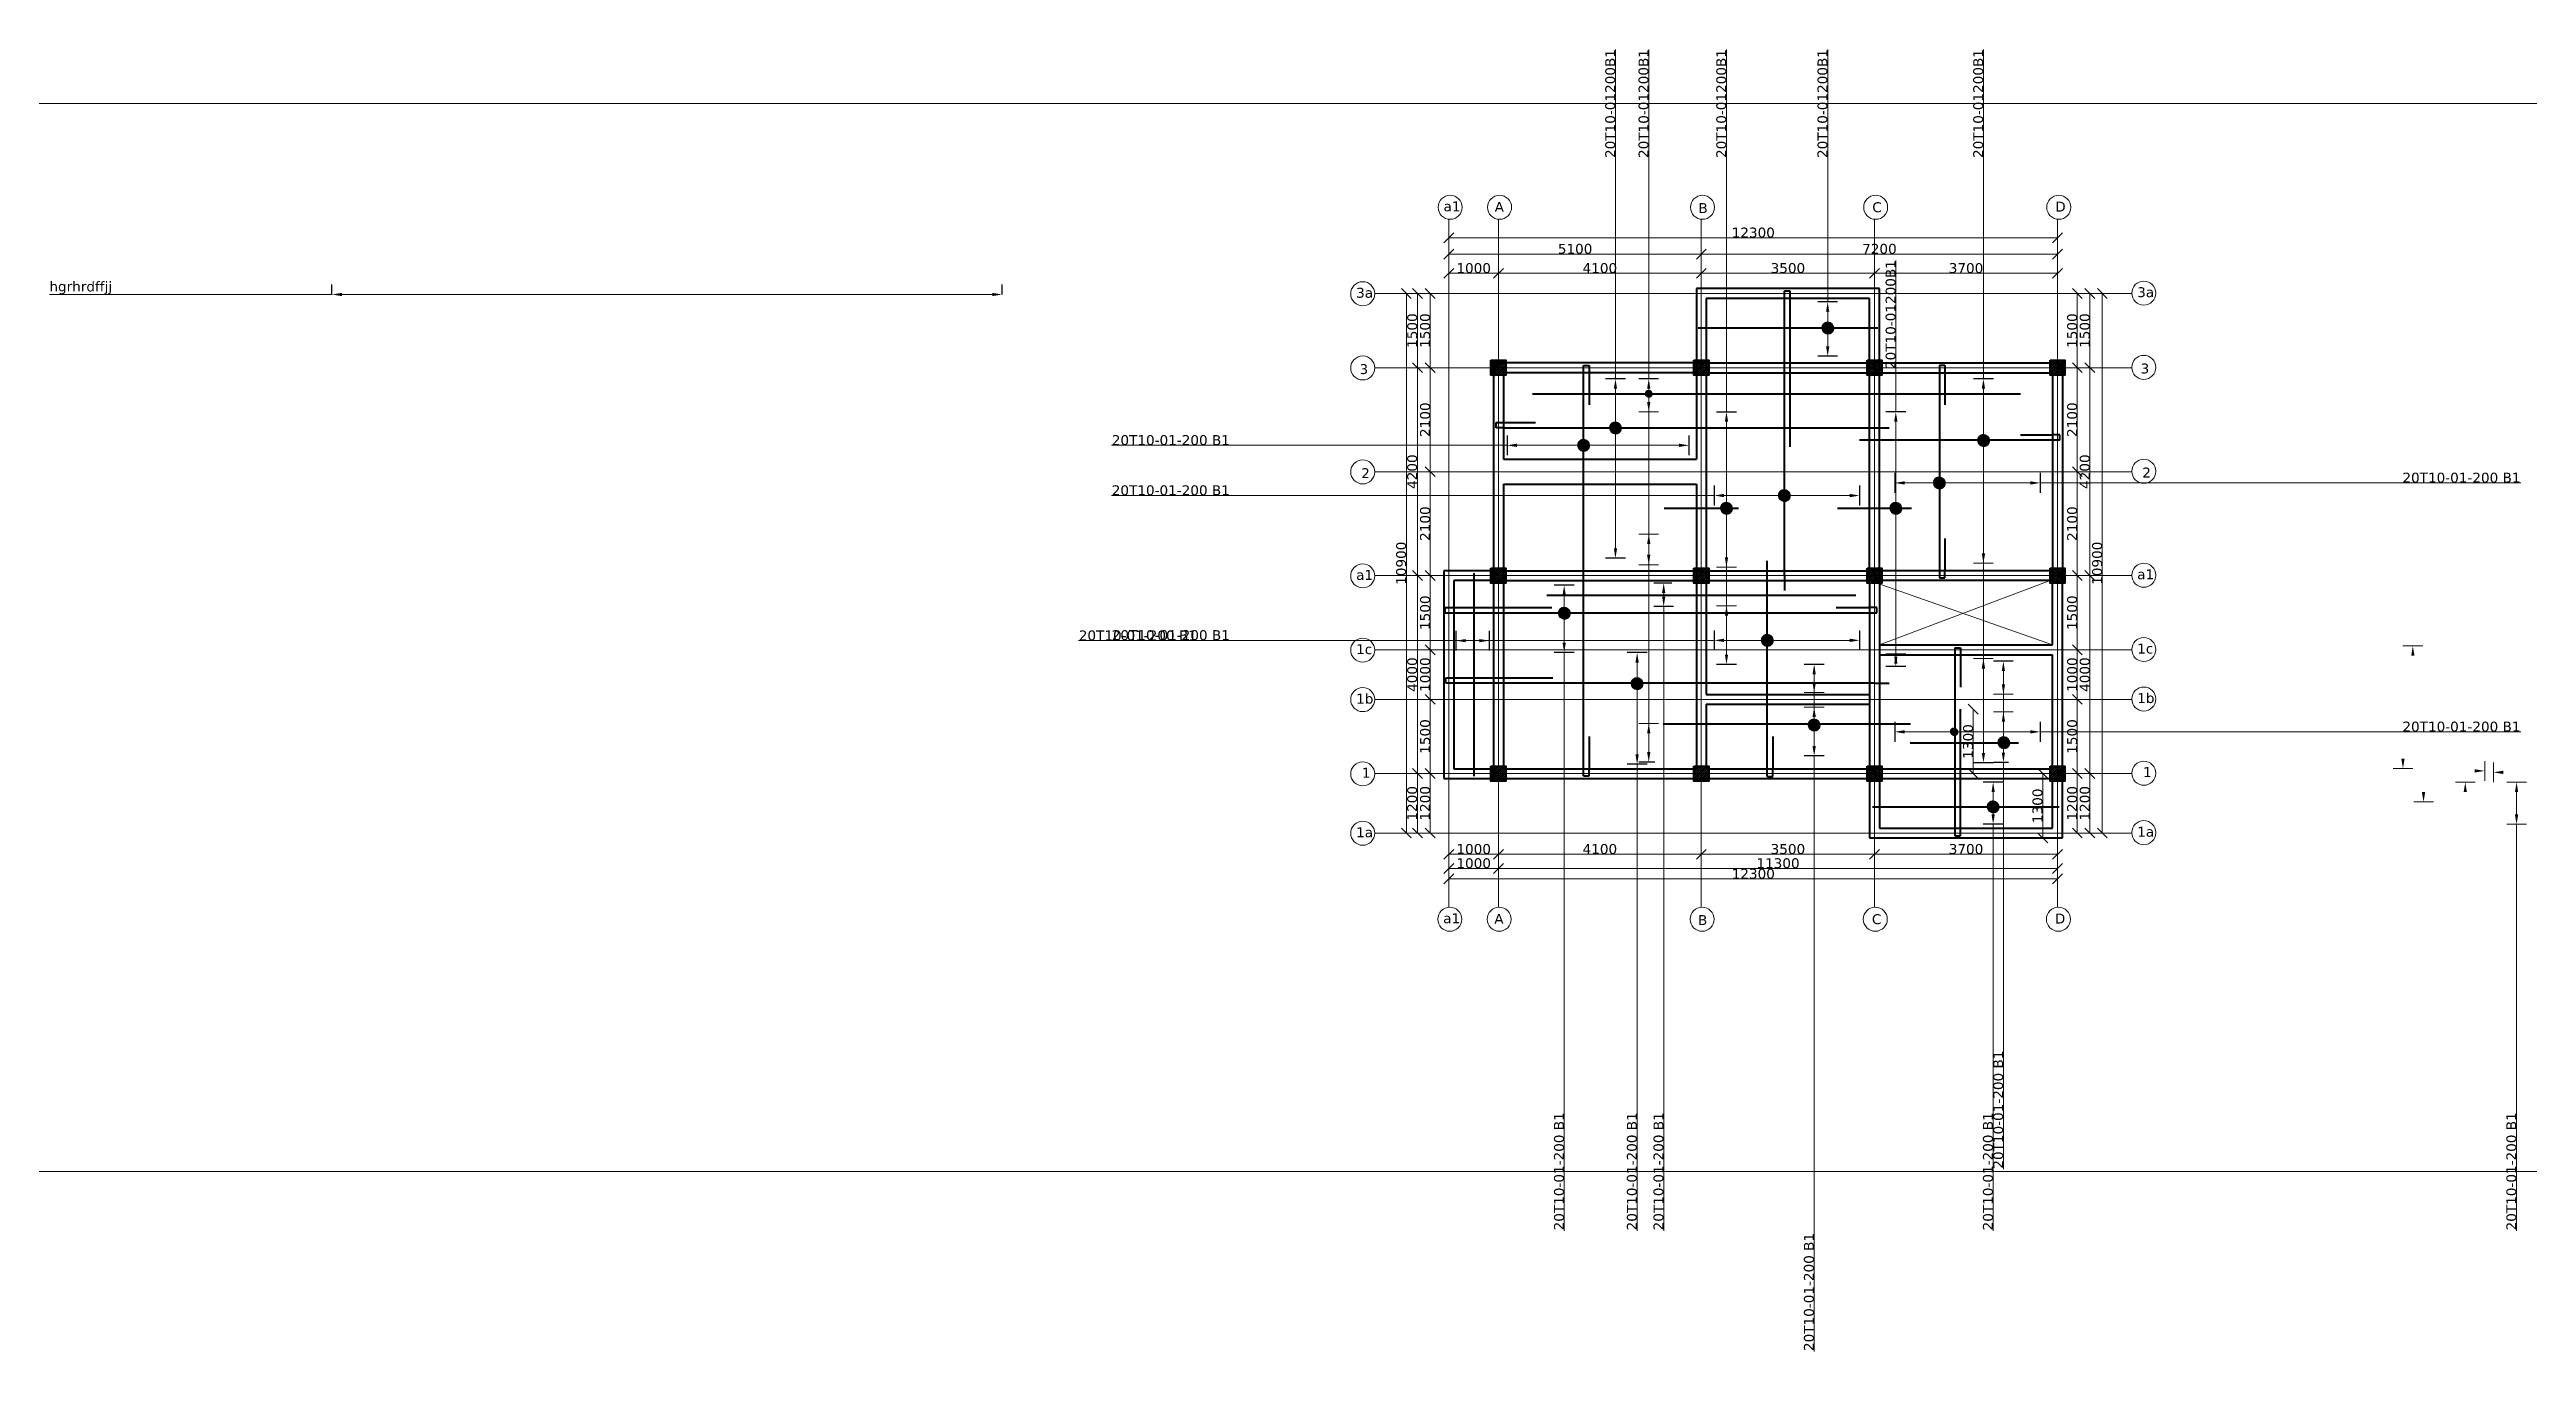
# Model space of a CAD drawing. Header units: millimetres. Extents: x 254087 to 427487, y 66037 to 92339.
# Drawn here: x 377430 to 427487, y 66037 to 92339 of the extents above; entities that cross this region are included whole.
import ezdxf

# ---------------------------------------------------------------- set-up
doc = ezdxf.new("R2010")
doc.units = ezdxf.units.MM
doc.header["$MEASUREMENT"] = 0
doc.linetypes.add('ACAD_ISO04W100', pattern=[30, 24, -3, 0, -3])
for name, color, linetype, lineweight in [('centreline', 90, 'ACAD_ISO04W100', 0), ('columns', 131, 'Continuous', 40), ('concrete outline', 7, 'Continuous', 40), ('dimension', 255, 'Continuous', 13), ('hatch', 255, 'Continuous', 0), ('REINFORCDEMENT', 242, 'Continuous', 40)]:
    doc.layers.add(name, color=color, linetype=linetype, lineweight=lineweight)
doc.styles.add('1so 200', font='verdana.ttf', dxfattribs={"height": 200})
doc.styles.add('ISOO 2S00', font='verdana.ttf')
doc.styles.get("Standard").update_dxf_attribs({"font": 'verdana.ttf', "height": 200})
doc.dimstyles.new('INDICATOR', dxfattribs={"dimtxt": 200, "dimasz": 200, "dimexe": 200, "dimexo": 100, "dimgap": 0.09, "dimtad": 1, "dimdec": 0, "dimzin": 0, "dimdsep": 46, "dimtxsty": '1so 200', "dimcen": 0.09, "dimclrd": 256, "dimclrt": 256, "dimadec": 0, "dimazin": 0, "dimtfac": 1, "dimtdec": 0, "dimtofl": 0, "dimtmove": 1, "dimatfit": 2, "dimldrblk": 'OBLIQUE', "dimfxl": 200, "dimfxlon": 1, "dimtolj": 1, "dimtzin": 0, "dimlwd": -1, "dimarcsym": 0})
doc.dimstyles.new('ISOO 200 DIMEN', dxfattribs={"dimtxt": 200, "dimasz": 200, "dimexe": 0.18, "dimexo": 0.0625, "dimgap": 0.09, "dimtad": 1, "dimdec": 0, "dimzin": 0, "dimdsep": 46, "dimtxsty": 'ISOO 2S00', "dimblk": 'OBLIQUE', "dimcen": 0.09, "dimse1": 1, "dimse2": 1, "dimclrd": 256, "dimclrt": 256, "dimadec": 0, "dimazin": 0, "dimtfac": 1, "dimtdec": 0, "dimtofl": 0, "dimtmove": 2, "dimatfit": 2, "dimldrblk": 'OBLIQUE', "dimfxl": 1, "dimtolj": 1, "dimtzin": 0, "dimlwd": -1, "dimarcsym": 0})
doc.dimstyles.new('STYLE200', dxfattribs={"dimtxt": 200, "dimasz": 200, "dimexe": 0.18, "dimexo": 0.0625, "dimgap": 0.09, "dimtad": 1, "dimdec": 0, "dimzin": 0, "dimdsep": 46, "dimtxsty": '1so 200', "dimblk": 'OBLIQUE', "dimcen": 0.09, "dimse1": 1, "dimse2": 1, "dimclrd": 256, "dimclrt": 256, "dimadec": 0, "dimazin": 0, "dimtfac": 1, "dimtdec": 0, "dimtofl": 0, "dimtmove": 0, "dimatfit": 3, "dimldrblk": 'OBLIQUE', "dimfxl": 1, "dimtolj": 1, "dimtzin": 0, "dimlwd": -1, "dimarcsym": 0})

msp = doc.modelspace()

# ---------------------------------------------------------------- texts
at = {"layer": 'concrete outline', "char_height": 200, "attachment_point": 1}
for s, insert in [('{\\C40;\\c3266552;A}', (406634.5, 89260.4)), ('{\\C40;\\c3266552;B}', (410751.5, 89236)), ('{\\C40;\\c3266552;C}', (414266.6, 89253.5)), ('{\\C40;\\c3266552;D}', (417963.2, 89265.3)), ('{\\C40;\\c3266552;A}', (406627.1, 74877.3)), ('{\\C40;\\c3266552;B}', (410744.1, 74852.9)), ('{\\C40;\\c3266552;C}', (414259.2, 74870.4)), ('{\\C40;\\c3266552;D}', (417955.8, 74882.2))]:
    msp.add_mtext_dynamic_manual_height_columns(s, width=1284.115, gutter_width=1000, heights=[0], dxfattribs=dict(at, insert=insert))
at = {"layer": 'dimension', "color": 40, "true_color": 0xf8d731, "char_height": 200, "attachment_point": 1}
for s, width, insert in [('a1', 178.446, (405601.8, 89270.8)), ('3a', 178.446, (403835.3, 87524.8)), ('3a', 178.446, (419620.1, 87537)), ('3', 178.446, (403904.5, 85983)), ('3', 178.446, (419689.2, 85995.2)), ('2', 178.446, (403938.2, 83880.8)), ('2', 178.446, (419722.9, 83893)), ('a1', 178.446, (403835.3, 81824.8)), ('a1', 178.446, (419620.1, 81837)), ('1c', 178.446, (403835.3, 80324.8)), ('1c', 178.446, (419620.1, 80337)), ('1b', 178.446, (403835.3, 79324.8)), ('1b', 178.446, (419620.1, 79337)), ('1', 178.446, (403952.7, 77829.6)), ('1', 178.446, (419737.4, 77841.8)), ('1a', 210.634, (403835.3, 76624.8)), ('1a', 210.634, (419620.1, 76637)), ('a1', 178.446, (405594.4, 74887.7))]:
    msp.add_mtext_dynamic_manual_height_columns(s, width=width, gutter_width=1000, heights=[0], dxfattribs=dict(at, insert=insert))
at = {"layer": 'hatch', "insert": (427182.6, 69675.9), "char_height": 200, "attachment_point": 5, "rotation": 90, "style": '1so 200'}
msp.add_mtext('\\A1;20T10-01-200 B1', dxfattribs=at)

# ---------------------------------------------------------------- blocks, each defined once
blk = doc.blocks.new('_Oblique')
at = {"color": 0, "linetype": 'ByBlock', "lineweight": -2}
blk.add_line((-0.5, -0.5), (0.5, 0.5), dxfattribs=at)
blk = doc.blocks.new('*D85')
at = {"layer": 'Defpoints', "color": 0, "transparency": 16777216}
for p in [(405711, 87818), (406711, 87818), (406711, 87818)]:
    blk.add_point(p, dxfattribs=at)
at = {"layer": 'dimension', "transparency": 16777216}
blk.add_line((405711, 87818), (406711, 87818), dxfattribs=at)
at = {"layer": 'dimension', "transparency": 16777216, "xscale": 200, "yscale": 200, "zscale": 200, "rotation": 180}
blk.add_blockref('_Oblique', (405711, 87818), dxfattribs=at)
at = {"layer": 'dimension', "transparency": 16777216, "xscale": 200, "yscale": 200, "zscale": 200}
blk.add_blockref('_Oblique', (406711, 87818), dxfattribs=at)
at = {"layer": 'dimension', "transparency": 16777216, "insert": (406211, 87922), "char_height": 200, "attachment_point": 5, "style": '1so 200'}
blk.add_mtext('\\A1;1000', dxfattribs=at)
blk = doc.blocks.new('*D86')
at = {"layer": 'Defpoints', "color": 0, "transparency": 16777216}
for p in [(406711, 87818), (410811, 87818), (410811, 87818)]:
    blk.add_point(p, dxfattribs=at)
at = {"layer": 'dimension', "transparency": 16777216}
blk.add_line((406711, 87818), (410811, 87818), dxfattribs=at)
at = {"layer": 'dimension', "transparency": 16777216, "xscale": 200, "yscale": 200, "zscale": 200, "rotation": 180}
blk.add_blockref('_Oblique', (406711, 87818), dxfattribs=at)
at = {"layer": 'dimension', "transparency": 16777216, "xscale": 200, "yscale": 200, "zscale": 200}
blk.add_blockref('_Oblique', (410811, 87818), dxfattribs=at)
at = {"layer": 'dimension', "transparency": 16777216, "insert": (408761, 87922), "char_height": 200, "attachment_point": 5, "style": '1so 200'}
blk.add_mtext('\\A1;4100', dxfattribs=at)
blk = doc.blocks.new('*D87')
at = {"layer": 'Defpoints', "color": 0, "transparency": 16777216}
for p in [(410811, 87818), (414311, 87818), (414311, 87818)]:
    blk.add_point(p, dxfattribs=at)
at = {"layer": 'dimension', "transparency": 16777216}
blk.add_line((410811, 87818), (414311, 87818), dxfattribs=at)
at = {"layer": 'dimension', "transparency": 16777216, "xscale": 200, "yscale": 200, "zscale": 200, "rotation": 180}
blk.add_blockref('_Oblique', (410811, 87818), dxfattribs=at)
at = {"layer": 'dimension', "transparency": 16777216, "xscale": 200, "yscale": 200, "zscale": 200}
blk.add_blockref('_Oblique', (414311, 87818), dxfattribs=at)
at = {"layer": 'dimension', "transparency": 16777216, "insert": (412561, 87922), "char_height": 200, "attachment_point": 5, "style": '1so 200'}
blk.add_mtext('\\A1;3500', dxfattribs=at)
blk = doc.blocks.new('*D88')
at = {"layer": 'Defpoints', "color": 0, "transparency": 16777216}
for p in [(414311, 87818), (418011, 87818), (418011, 87818)]:
    blk.add_point(p, dxfattribs=at)
at = {"layer": 'dimension', "transparency": 16777216}
blk.add_line((414311, 87818), (418011, 87818), dxfattribs=at)
at = {"layer": 'dimension', "transparency": 16777216, "xscale": 200, "yscale": 200, "zscale": 200, "rotation": 180}
blk.add_blockref('_Oblique', (414311, 87818), dxfattribs=at)
at = {"layer": 'dimension', "transparency": 16777216, "xscale": 200, "yscale": 200, "zscale": 200}
blk.add_blockref('_Oblique', (418011, 87818), dxfattribs=at)
at = {"layer": 'dimension', "transparency": 16777216, "insert": (416161, 87922), "char_height": 200, "attachment_point": 5, "style": '1so 200'}
blk.add_mtext('\\A1;3700', dxfattribs=at)
blk = doc.blocks.new('*D89')
at = {"layer": 'Defpoints', "color": 0, "transparency": 16777216}
for p in [(405711, 88207), (410811, 88207), (410811, 88207)]:
    blk.add_point(p, dxfattribs=at)
at = {"layer": 'dimension', "transparency": 16777216}
blk.add_line((405711, 88207), (410811, 88207), dxfattribs=at)
at = {"layer": 'dimension', "transparency": 16777216, "xscale": 200, "yscale": 200, "zscale": 200, "rotation": 180}
blk.add_blockref('_Oblique', (405711, 88207), dxfattribs=at)
at = {"layer": 'dimension', "transparency": 16777216, "xscale": 200, "yscale": 200, "zscale": 200}
blk.add_blockref('_Oblique', (410811, 88207), dxfattribs=at)
at = {"layer": 'dimension', "transparency": 16777216, "insert": (408261, 88311), "char_height": 200, "attachment_point": 5, "style": '1so 200'}
blk.add_mtext('\\A1;5100', dxfattribs=at)
blk = doc.blocks.new('*D90')
at = {"layer": 'Defpoints', "color": 0, "transparency": 16777216}
for p in [(410811, 88207), (418011, 88207), (418011, 88207)]:
    blk.add_point(p, dxfattribs=at)
at = {"layer": 'dimension', "transparency": 16777216}
blk.add_line((410811, 88207), (418011, 88207), dxfattribs=at)
at = {"layer": 'dimension', "transparency": 16777216, "xscale": 200, "yscale": 200, "zscale": 200, "rotation": 180}
blk.add_blockref('_Oblique', (410811, 88207), dxfattribs=at)
at = {"layer": 'dimension', "transparency": 16777216, "xscale": 200, "yscale": 200, "zscale": 200}
blk.add_blockref('_Oblique', (418011, 88207), dxfattribs=at)
at = {"layer": 'dimension', "transparency": 16777216, "insert": (414411, 88311), "char_height": 200, "attachment_point": 5, "style": '1so 200'}
blk.add_mtext('\\A1;7200', dxfattribs=at)
blk = doc.blocks.new('*D91')
at = {"layer": 'Defpoints', "color": 0, "transparency": 16777216}
for p in [(405711, 88536), (418011, 88536), (418011, 88536)]:
    blk.add_point(p, dxfattribs=at)
at = {"layer": 'dimension', "transparency": 16777216}
blk.add_line((405711, 88536), (418011, 88536), dxfattribs=at)
at = {"layer": 'dimension', "transparency": 16777216, "xscale": 200, "yscale": 200, "zscale": 200, "rotation": 180}
blk.add_blockref('_Oblique', (405711, 88536), dxfattribs=at)
at = {"layer": 'dimension', "transparency": 16777216, "xscale": 200, "yscale": 200, "zscale": 200}
blk.add_blockref('_Oblique', (418011, 88536), dxfattribs=at)
at = {"layer": 'dimension', "transparency": 16777216, "insert": (411861, 88640), "char_height": 200, "attachment_point": 5, "style": '1so 200'}
blk.add_mtext('\\A1;12300', dxfattribs=at)
blk = doc.blocks.new('*D92')
at = {"layer": 'Defpoints', "color": 0, "transparency": 16777216}
for p in [(405711, 76081), (406711, 76081), (406711, 76081)]:
    blk.add_point(p, dxfattribs=at)
at = {"layer": 'dimension', "transparency": 16777216}
blk.add_line((405711, 76081), (406711, 76081), dxfattribs=at)
at = {"layer": 'dimension', "transparency": 16777216, "xscale": 200, "yscale": 200, "zscale": 200, "rotation": 180}
blk.add_blockref('_Oblique', (405711, 76081), dxfattribs=at)
at = {"layer": 'dimension', "transparency": 16777216, "xscale": 200, "yscale": 200, "zscale": 200}
blk.add_blockref('_Oblique', (406711, 76081), dxfattribs=at)
at = {"layer": 'dimension', "transparency": 16777216, "insert": (406211, 76186), "char_height": 200, "attachment_point": 5, "style": '1so 200'}
blk.add_mtext('\\A1;1000', dxfattribs=at)
blk = doc.blocks.new('*D93')
at = {"layer": 'Defpoints', "color": 0, "transparency": 16777216}
for p in [(406711, 76081), (410811, 76081), (410811, 76081)]:
    blk.add_point(p, dxfattribs=at)
at = {"layer": 'dimension', "transparency": 16777216}
blk.add_line((406711, 76081), (410811, 76081), dxfattribs=at)
at = {"layer": 'dimension', "transparency": 16777216, "xscale": 200, "yscale": 200, "zscale": 200, "rotation": 180}
blk.add_blockref('_Oblique', (406711, 76081), dxfattribs=at)
at = {"layer": 'dimension', "transparency": 16777216, "xscale": 200, "yscale": 200, "zscale": 200}
blk.add_blockref('_Oblique', (410811, 76081), dxfattribs=at)
at = {"layer": 'dimension', "transparency": 16777216, "insert": (408761, 76186), "char_height": 200, "attachment_point": 5, "style": '1so 200'}
blk.add_mtext('\\A1;4100', dxfattribs=at)
blk = doc.blocks.new('*D94')
at = {"layer": 'Defpoints', "color": 0, "transparency": 16777216}
for p in [(410811, 76081), (414311, 76081), (414311, 76081)]:
    blk.add_point(p, dxfattribs=at)
at = {"layer": 'dimension', "transparency": 16777216}
blk.add_line((410811, 76081), (414311, 76081), dxfattribs=at)
at = {"layer": 'dimension', "transparency": 16777216, "xscale": 200, "yscale": 200, "zscale": 200, "rotation": 180}
blk.add_blockref('_Oblique', (410811, 76081), dxfattribs=at)
at = {"layer": 'dimension', "transparency": 16777216, "xscale": 200, "yscale": 200, "zscale": 200}
blk.add_blockref('_Oblique', (414311, 76081), dxfattribs=at)
at = {"layer": 'dimension', "transparency": 16777216, "insert": (412561, 76186), "char_height": 200, "attachment_point": 5, "style": '1so 200'}
blk.add_mtext('\\A1;3500', dxfattribs=at)
blk = doc.blocks.new('*D95')
at = {"layer": 'Defpoints', "color": 0, "transparency": 16777216}
for p in [(414311, 76081), (418011, 76081), (418011, 76081)]:
    blk.add_point(p, dxfattribs=at)
at = {"layer": 'dimension', "transparency": 16777216}
blk.add_line((414311, 76081), (418011, 76081), dxfattribs=at)
at = {"layer": 'dimension', "transparency": 16777216, "xscale": 200, "yscale": 200, "zscale": 200, "rotation": 180}
blk.add_blockref('_Oblique', (414311, 76081), dxfattribs=at)
at = {"layer": 'dimension', "transparency": 16777216, "xscale": 200, "yscale": 200, "zscale": 200}
blk.add_blockref('_Oblique', (418011, 76081), dxfattribs=at)
at = {"layer": 'dimension', "transparency": 16777216, "insert": (416161, 76186), "char_height": 200, "attachment_point": 5, "style": '1so 200'}
blk.add_mtext('\\A1;3700', dxfattribs=at)
blk = doc.blocks.new('*D96')
at = {"layer": 'Defpoints', "color": 0, "transparency": 16777216}
for p in [(405711, 75795), (406711, 75795), (406711, 75795)]:
    blk.add_point(p, dxfattribs=at)
at = {"layer": 'dimension', "transparency": 16777216}
blk.add_line((405711, 75795), (406711, 75795), dxfattribs=at)
at = {"layer": 'dimension', "transparency": 16777216, "xscale": 200, "yscale": 200, "zscale": 200, "rotation": 180}
blk.add_blockref('_Oblique', (405711, 75795), dxfattribs=at)
at = {"layer": 'dimension', "transparency": 16777216, "xscale": 200, "yscale": 200, "zscale": 200}
blk.add_blockref('_Oblique', (406711, 75795), dxfattribs=at)
at = {"layer": 'dimension', "transparency": 16777216, "insert": (406211, 75899), "char_height": 200, "attachment_point": 5, "style": '1so 200'}
blk.add_mtext('\\A1;1000', dxfattribs=at)
blk = doc.blocks.new('*D97')
at = {"layer": 'Defpoints', "color": 0, "transparency": 16777216}
for p in [(406711, 75795), (418011, 75795), (418011, 75795)]:
    blk.add_point(p, dxfattribs=at)
at = {"layer": 'dimension', "transparency": 16777216}
blk.add_line((406711, 75795), (418011, 75795), dxfattribs=at)
at = {"layer": 'dimension', "transparency": 16777216, "xscale": 200, "yscale": 200, "zscale": 200, "rotation": 180}
blk.add_blockref('_Oblique', (406711, 75795), dxfattribs=at)
at = {"layer": 'dimension', "transparency": 16777216, "xscale": 200, "yscale": 200, "zscale": 200}
blk.add_blockref('_Oblique', (418011, 75795), dxfattribs=at)
at = {"layer": 'dimension', "transparency": 16777216, "insert": (412361, 75899), "char_height": 200, "attachment_point": 5, "style": '1so 200'}
blk.add_mtext('\\A1;11300', dxfattribs=at)
blk = doc.blocks.new('*D98')
at = {"layer": 'Defpoints', "color": 0, "transparency": 16777216}
for p in [(405711, 75583), (418011, 75583), (418011, 75583)]:
    blk.add_point(p, dxfattribs=at)
at = {"layer": 'dimension', "transparency": 16777216}
blk.add_line((405711, 75583), (418011, 75583), dxfattribs=at)
at = {"layer": 'dimension', "transparency": 16777216, "xscale": 200, "yscale": 200, "zscale": 200, "rotation": 180}
blk.add_blockref('_Oblique', (405711, 75583), dxfattribs=at)
at = {"layer": 'dimension', "transparency": 16777216, "xscale": 200, "yscale": 200, "zscale": 200}
blk.add_blockref('_Oblique', (418011, 75583), dxfattribs=at)
at = {"layer": 'dimension', "transparency": 16777216, "insert": (411861, 75687), "char_height": 200, "attachment_point": 5, "style": '1so 200'}
blk.add_mtext('\\A1;12300', dxfattribs=at)
blk = doc.blocks.new('*D99')
at = {"layer": 'Defpoints', "color": 0, "transparency": 16777216}
for p in [(418410, 77711), (418410, 77711), (418410, 76511)]:
    blk.add_point(p, dxfattribs=at)
at = {"layer": 'dimension', "transparency": 16777216}
blk.add_line((418410, 76511), (418410, 77711), dxfattribs=at)
at = {"layer": 'dimension', "transparency": 16777216, "xscale": 200, "yscale": 200, "zscale": 200}
for p, rotation in [((418410, 77711), 90), ((418410, 76511), 270)]:
    blk.add_blockref('_Oblique', p, dxfattribs=dict(at, rotation=rotation))
at = {"layer": 'dimension', "transparency": 16777216, "insert": (418306, 77111), "char_height": 200, "attachment_point": 5, "rotation": 90, "style": '1so 200'}
blk.add_mtext('\\A1;1200', dxfattribs=at)
blk = doc.blocks.new('*D100')
at = {"layer": 'Defpoints', "color": 0, "transparency": 16777216}
for p in [(418410, 79211), (418410, 79211), (418410, 77711)]:
    blk.add_point(p, dxfattribs=at)
at = {"layer": 'dimension', "transparency": 16777216}
blk.add_line((418410, 77711), (418410, 79211), dxfattribs=at)
at = {"layer": 'dimension', "transparency": 16777216, "xscale": 200, "yscale": 200, "zscale": 200}
for p, rotation in [((418410, 79211), 90), ((418410, 77711), 270)]:
    blk.add_blockref('_Oblique', p, dxfattribs=dict(at, rotation=rotation))
at = {"layer": 'dimension', "transparency": 16777216, "insert": (418306, 78461), "char_height": 200, "attachment_point": 5, "rotation": 90, "style": '1so 200'}
blk.add_mtext('\\A1;1500', dxfattribs=at)
blk = doc.blocks.new('*D101')
at = {"layer": 'Defpoints', "color": 0, "transparency": 16777216}
for p in [(418410, 80211), (418410, 80211), (418410, 79211)]:
    blk.add_point(p, dxfattribs=at)
at = {"layer": 'dimension', "transparency": 16777216}
blk.add_line((418410, 79211), (418410, 80211), dxfattribs=at)
at = {"layer": 'dimension', "transparency": 16777216, "xscale": 200, "yscale": 200, "zscale": 200}
for p, rotation in [((418410, 80211), 90), ((418410, 79211), 270)]:
    blk.add_blockref('_Oblique', p, dxfattribs=dict(at, rotation=rotation))
at = {"layer": 'dimension', "transparency": 16777216, "insert": (418306, 79711), "char_height": 200, "attachment_point": 5, "rotation": 90, "style": '1so 200'}
blk.add_mtext('\\A1;1000', dxfattribs=at)
blk = doc.blocks.new('*D102')
at = {"layer": 'Defpoints', "color": 0, "transparency": 16777216}
for p in [(418410, 81711), (418410, 81711), (418410, 80211)]:
    blk.add_point(p, dxfattribs=at)
at = {"layer": 'dimension', "transparency": 16777216}
blk.add_line((418410, 80211), (418410, 81711), dxfattribs=at)
at = {"layer": 'dimension', "transparency": 16777216, "xscale": 200, "yscale": 200, "zscale": 200}
for p, rotation in [((418410, 81711), 90), ((418410, 80211), 270)]:
    blk.add_blockref('_Oblique', p, dxfattribs=dict(at, rotation=rotation))
at = {"layer": 'dimension', "transparency": 16777216, "insert": (418306, 80961), "char_height": 200, "attachment_point": 5, "rotation": 90, "style": '1so 200'}
blk.add_mtext('\\A1;1500', dxfattribs=at)
blk = doc.blocks.new('*D103')
at = {"layer": 'Defpoints', "color": 0, "transparency": 16777216}
for p in [(418410, 83811), (418410, 83811), (418410, 81711)]:
    blk.add_point(p, dxfattribs=at)
at = {"layer": 'dimension', "transparency": 16777216}
blk.add_line((418410, 81711), (418410, 83811), dxfattribs=at)
at = {"layer": 'dimension', "transparency": 16777216, "xscale": 200, "yscale": 200, "zscale": 200}
for p, rotation in [((418410, 83811), 90), ((418410, 81711), 270)]:
    blk.add_blockref('_Oblique', p, dxfattribs=dict(at, rotation=rotation))
at = {"layer": 'dimension', "transparency": 16777216, "insert": (418306, 82761), "char_height": 200, "attachment_point": 5, "rotation": 90, "style": '1so 200'}
blk.add_mtext('\\A1;2100', dxfattribs=at)
blk = doc.blocks.new('*D104')
at = {"layer": 'Defpoints', "color": 0, "transparency": 16777216}
for p in [(418410, 85911), (418410, 85911), (418410, 83811)]:
    blk.add_point(p, dxfattribs=at)
at = {"layer": 'dimension', "transparency": 16777216}
blk.add_line((418410, 83811), (418410, 85911), dxfattribs=at)
at = {"layer": 'dimension', "transparency": 16777216, "xscale": 200, "yscale": 200, "zscale": 200}
for p, rotation in [((418410, 85911), 90), ((418410, 83811), 270)]:
    blk.add_blockref('_Oblique', p, dxfattribs=dict(at, rotation=rotation))
at = {"layer": 'dimension', "transparency": 16777216, "insert": (418306, 84861), "char_height": 200, "attachment_point": 5, "rotation": 90, "style": '1so 200'}
blk.add_mtext('\\A1;2100', dxfattribs=at)
blk = doc.blocks.new('*D105')
at = {"layer": 'Defpoints', "color": 0, "transparency": 16777216}
for p in [(418410, 87411), (418410, 87411), (418410, 85911)]:
    blk.add_point(p, dxfattribs=at)
at = {"layer": 'dimension', "transparency": 16777216}
blk.add_line((418410, 85911), (418410, 87411), dxfattribs=at)
at = {"layer": 'dimension', "transparency": 16777216, "xscale": 200, "yscale": 200, "zscale": 200}
for p, rotation in [((418410, 87411), 90), ((418410, 85911), 270)]:
    blk.add_blockref('_Oblique', p, dxfattribs=dict(at, rotation=rotation))
at = {"layer": 'dimension', "transparency": 16777216, "insert": (418306, 86661), "char_height": 200, "attachment_point": 5, "rotation": 90, "style": '1so 200'}
blk.add_mtext('\\A1;1500', dxfattribs=at)
blk = doc.blocks.new('*D106')
at = {"layer": 'Defpoints', "color": 0, "transparency": 16777216}
for p in [(418665, 77711), (418665, 77711), (418665, 76511)]:
    blk.add_point(p, dxfattribs=at)
at = {"layer": 'dimension', "transparency": 16777216}
blk.add_line((418665, 76511), (418665, 77711), dxfattribs=at)
at = {"layer": 'dimension', "transparency": 16777216, "xscale": 200, "yscale": 200, "zscale": 200}
for p, rotation in [((418665, 77711), 90), ((418665, 76511), 270)]:
    blk.add_blockref('_Oblique', p, dxfattribs=dict(at, rotation=rotation))
at = {"layer": 'dimension', "transparency": 16777216, "insert": (418561, 77111), "char_height": 200, "attachment_point": 5, "rotation": 90, "style": '1so 200'}
blk.add_mtext('\\A1;1200', dxfattribs=at)
blk = doc.blocks.new('*D107')
at = {"layer": 'Defpoints', "color": 0, "transparency": 16777216}
for p in [(418665, 81711), (418665, 81711), (418665, 77711)]:
    blk.add_point(p, dxfattribs=at)
at = {"layer": 'dimension', "transparency": 16777216}
blk.add_line((418665, 77711), (418665, 81711), dxfattribs=at)
at = {"layer": 'dimension', "transparency": 16777216, "xscale": 200, "yscale": 200, "zscale": 200}
for p, rotation in [((418665, 81711), 90), ((418665, 77711), 270)]:
    blk.add_blockref('_Oblique', p, dxfattribs=dict(at, rotation=rotation))
at = {"layer": 'dimension', "transparency": 16777216, "insert": (418561, 79711), "char_height": 200, "attachment_point": 5, "rotation": 90, "style": '1so 200'}
blk.add_mtext('\\A1;4000', dxfattribs=at)
blk = doc.blocks.new('*D108')
at = {"layer": 'Defpoints', "color": 0, "transparency": 16777216}
for p in [(418665, 85911), (418665, 85911), (418665, 81711)]:
    blk.add_point(p, dxfattribs=at)
at = {"layer": 'dimension', "transparency": 16777216}
blk.add_line((418665, 81711), (418665, 85911), dxfattribs=at)
at = {"layer": 'dimension', "transparency": 16777216, "xscale": 200, "yscale": 200, "zscale": 200}
for p, rotation in [((418665, 85911), 90), ((418665, 81711), 270)]:
    blk.add_blockref('_Oblique', p, dxfattribs=dict(at, rotation=rotation))
at = {"layer": 'dimension', "transparency": 16777216, "insert": (418561, 83811), "char_height": 200, "attachment_point": 5, "rotation": 90, "style": '1so 200'}
blk.add_mtext('\\A1;4200', dxfattribs=at)
blk = doc.blocks.new('*D109')
at = {"layer": 'Defpoints', "color": 0, "transparency": 16777216}
for p in [(418665, 87411), (418665, 87411), (418665, 85911)]:
    blk.add_point(p, dxfattribs=at)
at = {"layer": 'dimension', "transparency": 16777216}
blk.add_line((418665, 85911), (418665, 87411), dxfattribs=at)
at = {"layer": 'dimension', "transparency": 16777216, "xscale": 200, "yscale": 200, "zscale": 200}
for p, rotation in [((418665, 87411), 90), ((418665, 85911), 270)]:
    blk.add_blockref('_Oblique', p, dxfattribs=dict(at, rotation=rotation))
at = {"layer": 'dimension', "transparency": 16777216, "insert": (418561, 86661), "char_height": 200, "attachment_point": 5, "rotation": 90, "style": '1so 200'}
blk.add_mtext('\\A1;1500', dxfattribs=at)
blk = doc.blocks.new('*D110')
at = {"layer": 'Defpoints', "color": 0, "transparency": 16777216}
for p in [(418915, 87411), (418915, 87411), (418915, 76511)]:
    blk.add_point(p, dxfattribs=at)
at = {"layer": 'dimension', "transparency": 16777216}
blk.add_line((418915, 76511), (418915, 87411), dxfattribs=at)
at = {"layer": 'dimension', "transparency": 16777216, "xscale": 200, "yscale": 200, "zscale": 200}
for p, rotation in [((418915, 87411), 90), ((418915, 76511), 270)]:
    blk.add_blockref('_Oblique', p, dxfattribs=dict(at, rotation=rotation))
at = {"layer": 'dimension', "transparency": 16777216, "insert": (418811, 81961), "char_height": 200, "attachment_point": 5, "rotation": 90, "style": '1so 200'}
blk.add_mtext('\\A1;10900', dxfattribs=at)
blk = doc.blocks.new('*D111')
at = {"layer": 'Defpoints', "color": 0, "transparency": 16777216}
for p in [(405333, 77711), (405333, 77711), (405333, 76511)]:
    blk.add_point(p, dxfattribs=at)
at = {"layer": 'dimension', "transparency": 16777216}
blk.add_line((405333, 76511), (405333, 77711), dxfattribs=at)
at = {"layer": 'dimension', "transparency": 16777216, "xscale": 200, "yscale": 200, "zscale": 200}
for p, rotation in [((405333, 77711), 90), ((405333, 76511), 270)]:
    blk.add_blockref('_Oblique', p, dxfattribs=dict(at, rotation=rotation))
at = {"layer": 'dimension', "transparency": 16777216, "insert": (405229, 77111), "char_height": 200, "attachment_point": 5, "rotation": 90, "style": '1so 200'}
blk.add_mtext('\\A1;1200', dxfattribs=at)
blk = doc.blocks.new('*D112')
at = {"layer": 'Defpoints', "color": 0, "transparency": 16777216}
for p in [(405333, 79211), (405333, 79211), (405333, 77711)]:
    blk.add_point(p, dxfattribs=at)
at = {"layer": 'dimension', "transparency": 16777216}
blk.add_line((405333, 77711), (405333, 79211), dxfattribs=at)
at = {"layer": 'dimension', "transparency": 16777216, "xscale": 200, "yscale": 200, "zscale": 200}
for p, rotation in [((405333, 79211), 90), ((405333, 77711), 270)]:
    blk.add_blockref('_Oblique', p, dxfattribs=dict(at, rotation=rotation))
at = {"layer": 'dimension', "transparency": 16777216, "insert": (405229, 78461), "char_height": 200, "attachment_point": 5, "rotation": 90, "style": '1so 200'}
blk.add_mtext('\\A1;1500', dxfattribs=at)
blk = doc.blocks.new('*D113')
at = {"layer": 'Defpoints', "color": 0, "transparency": 16777216}
for p in [(405333, 80211), (405333, 80211), (405333, 79211)]:
    blk.add_point(p, dxfattribs=at)
at = {"layer": 'dimension', "transparency": 16777216}
blk.add_line((405333, 79211), (405333, 80211), dxfattribs=at)
at = {"layer": 'dimension', "transparency": 16777216, "xscale": 200, "yscale": 200, "zscale": 200}
for p, rotation in [((405333, 80211), 90), ((405333, 79211), 270)]:
    blk.add_blockref('_Oblique', p, dxfattribs=dict(at, rotation=rotation))
at = {"layer": 'dimension', "transparency": 16777216, "insert": (405229, 79711), "char_height": 200, "attachment_point": 5, "rotation": 90, "style": '1so 200'}
blk.add_mtext('\\A1;1000', dxfattribs=at)
blk = doc.blocks.new('*D114')
at = {"layer": 'Defpoints', "color": 0, "transparency": 16777216}
for p in [(405333, 83811), (405333, 83811), (405333, 81711)]:
    blk.add_point(p, dxfattribs=at)
at = {"layer": 'dimension', "transparency": 16777216}
blk.add_line((405333, 81711), (405333, 83811), dxfattribs=at)
at = {"layer": 'dimension', "transparency": 16777216, "xscale": 200, "yscale": 200, "zscale": 200}
for p, rotation in [((405333, 83811), 90), ((405333, 81711), 270)]:
    blk.add_blockref('_Oblique', p, dxfattribs=dict(at, rotation=rotation))
at = {"layer": 'dimension', "transparency": 16777216, "insert": (405229, 82761), "char_height": 200, "attachment_point": 5, "rotation": 90, "style": '1so 200'}
blk.add_mtext('\\A1;2100', dxfattribs=at)
blk = doc.blocks.new('*D115')
at = {"layer": 'Defpoints', "color": 0, "transparency": 16777216}
for p in [(405333, 85911), (405333, 85911), (405333, 83811)]:
    blk.add_point(p, dxfattribs=at)
at = {"layer": 'dimension', "transparency": 16777216}
blk.add_line((405333, 83811), (405333, 85911), dxfattribs=at)
at = {"layer": 'dimension', "transparency": 16777216, "xscale": 200, "yscale": 200, "zscale": 200}
for p, rotation in [((405333, 85911), 90), ((405333, 83811), 270)]:
    blk.add_blockref('_Oblique', p, dxfattribs=dict(at, rotation=rotation))
at = {"layer": 'dimension', "transparency": 16777216, "insert": (405229, 84861), "char_height": 200, "attachment_point": 5, "rotation": 90, "style": '1so 200'}
blk.add_mtext('\\A1;2100', dxfattribs=at)
blk = doc.blocks.new('*D116')
at = {"layer": 'Defpoints', "color": 0, "transparency": 16777216}
for p in [(405333, 87411), (405333, 87411), (405333, 85911)]:
    blk.add_point(p, dxfattribs=at)
at = {"layer": 'dimension', "transparency": 16777216}
blk.add_line((405333, 85911), (405333, 87411), dxfattribs=at)
at = {"layer": 'dimension', "transparency": 16777216, "xscale": 200, "yscale": 200, "zscale": 200}
for p, rotation in [((405333, 87411), 90), ((405333, 85911), 270)]:
    blk.add_blockref('_Oblique', p, dxfattribs=dict(at, rotation=rotation))
at = {"layer": 'dimension', "transparency": 16777216, "insert": (405229, 86661), "char_height": 200, "attachment_point": 5, "rotation": 90, "style": '1so 200'}
blk.add_mtext('\\A1;1500', dxfattribs=at)
blk = doc.blocks.new('*D117')
at = {"layer": 'Defpoints', "color": 0, "transparency": 16777216}
for p in [(405333, 81711), (405333, 81711), (405333, 80211)]:
    blk.add_point(p, dxfattribs=at)
at = {"layer": 'dimension', "transparency": 16777216}
blk.add_line((405333, 80211), (405333, 81711), dxfattribs=at)
at = {"layer": 'dimension', "transparency": 16777216, "xscale": 200, "yscale": 200, "zscale": 200}
for p, rotation in [((405333, 81711), 90), ((405333, 80211), 270)]:
    blk.add_blockref('_Oblique', p, dxfattribs=dict(at, rotation=rotation))
at = {"layer": 'dimension', "transparency": 16777216, "insert": (405229, 80961), "char_height": 200, "attachment_point": 5, "rotation": 90, "style": '1so 200'}
blk.add_mtext('\\A1;1500', dxfattribs=at)
blk = doc.blocks.new('*D118')
at = {"layer": 'Defpoints', "color": 0, "transparency": 16777216}
for p in [(405074, 77711), (405074, 77711), (405074, 76511)]:
    blk.add_point(p, dxfattribs=at)
at = {"layer": 'dimension', "transparency": 16777216}
blk.add_line((405074, 76511), (405074, 77711), dxfattribs=at)
at = {"layer": 'dimension', "transparency": 16777216, "xscale": 200, "yscale": 200, "zscale": 200}
for p, rotation in [((405074, 77711), 90), ((405074, 76511), 270)]:
    blk.add_blockref('_Oblique', p, dxfattribs=dict(at, rotation=rotation))
at = {"layer": 'dimension', "transparency": 16777216, "insert": (404969, 77111), "char_height": 200, "attachment_point": 5, "rotation": 90, "style": '1so 200'}
blk.add_mtext('\\A1;1200', dxfattribs=at)
blk = doc.blocks.new('*D119')
at = {"layer": 'Defpoints', "color": 0, "transparency": 16777216}
for p in [(405074, 81711), (405074, 81711), (405074, 77711)]:
    blk.add_point(p, dxfattribs=at)
at = {"layer": 'dimension', "transparency": 16777216}
blk.add_line((405074, 77711), (405074, 81711), dxfattribs=at)
at = {"layer": 'dimension', "transparency": 16777216, "xscale": 200, "yscale": 200, "zscale": 200}
for p, rotation in [((405074, 81711), 90), ((405074, 77711), 270)]:
    blk.add_blockref('_Oblique', p, dxfattribs=dict(at, rotation=rotation))
at = {"layer": 'dimension', "transparency": 16777216, "insert": (404969, 79711), "char_height": 200, "attachment_point": 5, "rotation": 90, "style": '1so 200'}
blk.add_mtext('\\A1;4000', dxfattribs=at)
blk = doc.blocks.new('*D120')
at = {"layer": 'Defpoints', "color": 0, "transparency": 16777216}
for p in [(405074, 85911), (405074, 85911), (405074, 81711)]:
    blk.add_point(p, dxfattribs=at)
at = {"layer": 'dimension', "transparency": 16777216}
blk.add_line((405074, 81711), (405074, 85911), dxfattribs=at)
at = {"layer": 'dimension', "transparency": 16777216, "xscale": 200, "yscale": 200, "zscale": 200}
for p, rotation in [((405074, 85911), 90), ((405074, 81711), 270)]:
    blk.add_blockref('_Oblique', p, dxfattribs=dict(at, rotation=rotation))
at = {"layer": 'dimension', "transparency": 16777216, "insert": (404969, 83811), "char_height": 200, "attachment_point": 5, "rotation": 90, "style": '1so 200'}
blk.add_mtext('\\A1;4200', dxfattribs=at)
blk = doc.blocks.new('*D121')
at = {"layer": 'Defpoints', "color": 0, "transparency": 16777216}
for p in [(405074, 87411), (405074, 87411), (405074, 85911)]:
    blk.add_point(p, dxfattribs=at)
at = {"layer": 'dimension', "transparency": 16777216}
blk.add_line((405074, 85911), (405074, 87411), dxfattribs=at)
at = {"layer": 'dimension', "transparency": 16777216, "xscale": 200, "yscale": 200, "zscale": 200}
for p, rotation in [((405074, 87411), 90), ((405074, 85911), 270)]:
    blk.add_blockref('_Oblique', p, dxfattribs=dict(at, rotation=rotation))
at = {"layer": 'dimension', "transparency": 16777216, "insert": (404970, 86661), "char_height": 200, "attachment_point": 5, "rotation": 90, "style": '1so 200'}
blk.add_mtext('\\A1;1500', dxfattribs=at)
blk = doc.blocks.new('*D122')
at = {"layer": 'Defpoints', "color": 0, "transparency": 16777216}
for p in [(404850, 87411), (404850, 87411), (404850, 76511)]:
    blk.add_point(p, dxfattribs=at)
at = {"layer": 'dimension', "transparency": 16777216}
blk.add_line((404850, 76511), (404850, 87411), dxfattribs=at)
at = {"layer": 'dimension', "transparency": 16777216, "xscale": 200, "yscale": 200, "zscale": 200}
for p, rotation in [((404850, 87411), 90), ((404850, 76511), 270)]:
    blk.add_blockref('_Oblique', p, dxfattribs=dict(at, rotation=rotation))
at = {"layer": 'dimension', "transparency": 16777216, "insert": (404746, 81961), "char_height": 200, "attachment_point": 5, "rotation": 90, "style": '1so 200'}
blk.add_mtext('\\A1;10900', dxfattribs=at)
blk = doc.blocks.new('*D135')
at = {"layer": 'Defpoints', "color": 0, "transparency": 16777216}
for p in [(383138, 87390), (396681, 87390), (396681, 87390)]:
    blk.add_point(p, dxfattribs=at)
at = {"layer": 'hatch', "transparency": 16777216}
for p, q in [((377430, 87390), (383138, 87390)), ((383338, 87390), (396481, 87390))]:
    blk.add_line(p, q, dxfattribs=at)
at = {"layer": 'hatch', "color": 0, "lineweight": -2, "transparency": 16777216}
for p, q in [((383138, 87390), (383138, 87590)), ((396681, 87390), (396681, 87590))]:
    blk.add_line(p, q, dxfattribs=at)
at = {"layer": 'hatch', "transparency": 16777216}
for points in [[(383338, 87423), (383338, 87357), (383138, 87390)], [(396481, 87423), (396481, 87357), (396681, 87390)]]:
    blk.add_solid(points, dxfattribs=at)
at = {"layer": 'hatch', "transparency": 16777216, "insert": (378061, 87524), "char_height": 200, "attachment_point": 5, "style": '1so 200'}
blk.add_mtext('\\A1;hgrhrdffjj', dxfattribs=at)
blk = doc.blocks.new('*D149')
at = {"layer": 'Defpoints', "color": 0, "transparency": 16777216}
for p in [(409076, 85686), (409427, 85686), (409427, 82062)]:
    blk.add_point(p, dxfattribs=at)
at = {"layer": 'hatch', "transparency": 16777216}
for p, q in [((409076, 92339), (409076, 85686)), ((409076, 82262), (409076, 85486))]:
    blk.add_line(p, q, dxfattribs=at)
at = {"layer": 'hatch', "color": 0, "lineweight": -2, "transparency": 16777216}
for p, q in [((409276, 85686), (408876, 85686)), ((409276, 82062), (408876, 82062))]:
    blk.add_line(p, q, dxfattribs=at)
at = {"layer": 'hatch', "transparency": 16777216}
for points in [[(409043, 85486), (409109, 85486), (409076, 85686)], [(409043, 82262), (409109, 82262), (409076, 82062)]]:
    blk.add_solid(points, dxfattribs=at)
at = {"layer": 'hatch', "transparency": 16777216, "insert": (408972, 91248), "char_height": 200, "attachment_point": 5, "rotation": 90, "style": '1so 200'}
blk.add_mtext('\\A1;20T10-01200B1', dxfattribs=at)
blk = doc.blocks.new('*D150')
at = {"layer": 'Defpoints', "color": 0, "transparency": 16777216}
for p in [(413365, 87241), (413716, 87241), (413716, 86143), (411000, 85020), (411320, 85020), (411671, 79916)]:
    blk.add_point(p, dxfattribs=at)
at = {"layer": 'hatch', "transparency": 16777216}
for p, q in [((411320, 92339), (411320, 85020)), ((413365, 92338), (413365, 87241)), ((413365, 86343), (413365, 87041)), ((411320, 80116), (411320, 84820))]:
    blk.add_line(p, q, dxfattribs=at)
at = {"layer": 'hatch', "color": 0, "lineweight": -2, "transparency": 16777216}
for p, q in [((413565, 87241), (413165, 87241)), ((413565, 86143), (413165, 86143)), ((411120, 85020), (411520, 85020)), ((411520, 79916), (411120, 79916))]:
    blk.add_line(p, q, dxfattribs=at)
at = {"layer": 'hatch', "transparency": 16777216}
for points in [[(413332, 87041), (413398, 87041), (413365, 87241)], [(413332, 86343), (413398, 86343), (413365, 86143)], [(411287, 84820), (411353, 84820), (411320, 85020)], [(411287, 80116), (411353, 80116), (411320, 79916)]]:
    blk.add_solid(points, dxfattribs=at)
at = {"layer": 'hatch', "transparency": 16777216, "char_height": 200, "attachment_point": 5, "rotation": 90, "style": '1so 200'}
for insert in [(411216, 91248), (413261, 91248)]:
    blk.add_mtext('\\A1;20T10-01200B1', dxfattribs=dict(at, insert=insert))
blk = doc.blocks.new('*D152')
at = {"layer": 'Defpoints', "color": 0, "transparency": 16777216}
for p in [(416513, 85686), (416864, 85686), (416864, 77930), (417575, 77711), (417575, 76411), (417711, 76411)]:
    blk.add_point(p, dxfattribs=at)
at = {"layer": 'hatch', "transparency": 16777216}
for p, q in [((416513, 92339), (416513, 85686)), ((416513, 78130), (416513, 85486)), ((417711, 77711), (417711, 76411))]:
    blk.add_line(p, q, dxfattribs=at)
at = {"layer": 'hatch', "color": 0, "lineweight": -2, "transparency": 16777216}
for p, q in [((416713, 85686), (416313, 85686)), ((416713, 77930), (416313, 77930))]:
    blk.add_line(p, q, dxfattribs=at)
at = {"layer": 'hatch', "transparency": 16777216}
for points in [[(416479, 85486), (416546, 85486), (416513, 85686)], [(416479, 78130), (416546, 78130), (416513, 77930)]]:
    blk.add_solid(points, dxfattribs=at)
at = {"layer": 'hatch', "transparency": 16777216, "xscale": 200, "yscale": 200, "zscale": 200}
for p, rotation in [((417711, 77711), 90), ((417711, 76411), 270)]:
    blk.add_blockref('_Oblique', p, dxfattribs=dict(at, rotation=rotation))
at = {"layer": 'hatch', "transparency": 16777216, "char_height": 200, "attachment_point": 5, "rotation": 90}
for s, insert, style in [('\\A1;20T10-01200B1', (416408, 91248), '1so 200'), ('\\A1;1300', (417606, 77061), 'ISOO 2S00')]:
    blk.add_mtext(s, dxfattribs=dict(at, insert=insert, style=style))
blk = doc.blocks.new('*D154')
at = {"layer": 'Defpoints', "color": 0, "transparency": 16777216}
for p in [(414742, 85020), (415093, 85020), (415093, 79876), (417060, 77537), (416709, 76687), (417076, 76687)]:
    blk.add_point(p, dxfattribs=at)
at = {"layer": 'hatch', "transparency": 16777216}
for p, q in [((414742, 88074), (414742, 85020)), ((414742, 80076), (414742, 84820)), ((416709, 77337), (416709, 76887)), ((416709, 68474), (416709, 76687))]:
    blk.add_line(p, q, dxfattribs=at)
at = {"layer": 'hatch', "color": 0, "lineweight": -2, "transparency": 16777216}
for p, q in [((414942, 85020), (414542, 85020)), ((414942, 79876), (414542, 79876)), ((416909, 77537), (416509, 77537)), ((416909, 76687), (416509, 76687))]:
    blk.add_line(p, q, dxfattribs=at)
at = {"layer": 'hatch', "transparency": 16777216}
for points in [[(414709, 84820), (414775, 84820), (414742, 85020)], [(414709, 80076), (414775, 80076), (414742, 79876)], [(416676, 77337), (416742, 77337), (416709, 77537)], [(416676, 76887), (416742, 76887), (416709, 76687)]]:
    blk.add_solid(points, dxfattribs=at)
at = {"layer": 'hatch', "transparency": 16777216, "char_height": 200, "attachment_point": 5, "rotation": 90, "style": '1so 200'}
for s, insert in [('\\A1;20T10-01200B1', (414638, 86984)), ('\\A1;20T10-01-200 B1', (416605, 69676))]:
    blk.add_mtext(s, dxfattribs=dict(at, insert=insert))
blk = doc.blocks.new('*D156')
at = {"layer": 'Defpoints', "color": 0, "transparency": 16777216}
for p in [(408391, 81515), (408040, 80158), (408409, 80158)]:
    blk.add_point(p, dxfattribs=at)
at = {"layer": 'hatch', "color": 0, "lineweight": -2, "transparency": 16777216}
for p, q in [((408240, 81515), (407840, 81515)), ((408240, 80158), (407840, 80158))]:
    blk.add_line(p, q, dxfattribs=at)
at = {"layer": 'hatch', "transparency": 16777216}
for p, q in [((408040, 81315), (408040, 80358)), ((408040, 68474), (408040, 80158))]:
    blk.add_line(p, q, dxfattribs=at)
for points in [[(408007, 81315), (408073, 81315), (408040, 81515)], [(408007, 80358), (408073, 80358), (408040, 80158)]]:
    blk.add_solid(points, dxfattribs=at)
at = {"layer": 'hatch', "transparency": 16777216, "insert": (407936, 69676), "char_height": 200, "attachment_point": 5, "rotation": 90, "style": '1so 200'}
blk.add_mtext('\\A1;20T10-01-200 B1', dxfattribs=at)
blk = doc.blocks.new('*D157')
at = {"layer": 'Defpoints', "color": 0, "transparency": 16777216}
for p in [(409864, 80155), (409514, 77899), (409881, 77899)]:
    blk.add_point(p, dxfattribs=at)
at = {"layer": 'hatch', "color": 0, "lineweight": -2, "transparency": 16777216}
for p, q in [((409714, 80155), (409314, 80155)), ((409714, 77899), (409314, 77899))]:
    blk.add_line(p, q, dxfattribs=at)
at = {"layer": 'hatch', "transparency": 16777216}
for p, q in [((409514, 79955), (409514, 78099)), ((409514, 68474), (409514, 77899))]:
    blk.add_line(p, q, dxfattribs=at)
for points in [[(409480, 79955), (409547, 79955), (409514, 80155)], [(409480, 78099), (409547, 78099), (409514, 77899)]]:
    blk.add_solid(points, dxfattribs=at)
at = {"layer": 'hatch', "transparency": 16777216, "insert": (409409, 69676), "char_height": 200, "attachment_point": 5, "rotation": 90, "style": '1so 200'}
blk.add_mtext('\\A1;20T10-01-200 B1', dxfattribs=at)
blk = doc.blocks.new('*D159')
at = {"layer": 'Defpoints', "color": 0, "transparency": 16777216}
for p in [(405851, 80748), (406524, 80764), (406524, 80397)]:
    blk.add_point(p, dxfattribs=at)
at = {"layer": 'hatch', "color": 0, "lineweight": -2, "transparency": 16777216}
for p, q in [((405851, 80597), (405851, 80197)), ((406524, 80597), (406524, 80197))]:
    blk.add_line(p, q, dxfattribs=at)
at = {"layer": 'hatch', "transparency": 16777216}
for p, q in [((398222, 80397), (405851, 80397)), ((406051, 80397), (406324, 80397))]:
    blk.add_line(p, q, dxfattribs=at)
for points in [[(406051, 80430), (406051, 80364), (405851, 80397)], [(406324, 80430), (406324, 80364), (406524, 80397)]]:
    blk.add_solid(points, dxfattribs=at)
at = {"layer": 'hatch', "transparency": 16777216, "insert": (399424, 80501), "char_height": 200, "attachment_point": 5, "style": '1so 200'}
blk.add_mtext('\\A1;20T10-01-200 B1', dxfattribs=at)
blk = doc.blocks.new('*D160')
at = {"layer": 'Defpoints', "color": 0, "transparency": 16777216}
for p in [(406885, 84694), (410561, 84694), (410561, 84343)]:
    blk.add_point(p, dxfattribs=at)
at = {"layer": 'hatch', "transparency": 16777216}
for p, q in [((398890, 84343), (406885, 84343)), ((407085, 84343), (410361, 84343))]:
    blk.add_line(p, q, dxfattribs=at)
at = {"layer": 'hatch', "color": 0, "lineweight": -2, "transparency": 16777216}
for p, q in [((406885, 84543), (406885, 84143)), ((410561, 84543), (410561, 84143))]:
    blk.add_line(p, q, dxfattribs=at)
at = {"layer": 'hatch', "transparency": 16777216}
for points in [[(407085, 84376), (407085, 84310), (406885, 84343)], [(410361, 84376), (410361, 84310), (410561, 84343)]]:
    blk.add_solid(points, dxfattribs=at)
at = {"layer": 'hatch', "transparency": 16777216, "insert": (400091, 84447), "char_height": 200, "attachment_point": 5, "style": '1so 200'}
blk.add_mtext('\\A1;20T10-01-200 B1', dxfattribs=at)
blk = doc.blocks.new('*D161')
at = {"layer": 'Defpoints', "color": 0, "transparency": 16777216}
for p in [(411072, 83811), (414011, 83679), (414011, 83329)]:
    blk.add_point(p, dxfattribs=at)
at = {"layer": 'hatch', "transparency": 16777216}
for p, q in [((398889, 83329), (411072, 83329)), ((411272, 83329), (413811, 83329))]:
    blk.add_line(p, q, dxfattribs=at)
at = {"layer": 'hatch', "color": 0, "lineweight": -2, "transparency": 16777216}
for p, q in [((411072, 83529), (411072, 83129)), ((414011, 83529), (414011, 83129))]:
    blk.add_line(p, q, dxfattribs=at)
at = {"layer": 'hatch', "transparency": 16777216}
for points in [[(411272, 83362), (411272, 83295), (411072, 83329)], [(413811, 83362), (413811, 83295), (414011, 83329)]]:
    blk.add_solid(points, dxfattribs=at)
at = {"layer": 'hatch', "transparency": 16777216, "insert": (400090, 83433), "char_height": 200, "attachment_point": 5, "style": '1so 200'}
blk.add_mtext('\\A1;20T10-01-200 B1', dxfattribs=at)
blk = doc.blocks.new('*D162')
at = {"layer": 'Defpoints', "color": 0, "transparency": 16777216}
for p in [(414721, 84066), (417659, 83934), (417659, 83584)]:
    blk.add_point(p, dxfattribs=at)
at = {"layer": 'hatch', "color": 0, "lineweight": -2, "transparency": 16777216}
for p, q in [((414721, 83784), (414721, 83384)), ((417659, 83784), (417659, 83384))]:
    blk.add_line(p, q, dxfattribs=at)
at = {"layer": 'hatch', "transparency": 16777216}
for p, q in [((414921, 83584), (417459, 83584)), ((427374, 83584), (417659, 83584))]:
    blk.add_line(p, q, dxfattribs=at)
for points in [[(414921, 83617), (414921, 83550), (414721, 83584)], [(417459, 83617), (417459, 83550), (417659, 83584)]]:
    blk.add_solid(points, dxfattribs=at)
at = {"layer": 'hatch', "transparency": 16777216, "insert": (426173, 83688), "char_height": 200, "attachment_point": 5, "style": '1so 200'}
blk.add_mtext('\\A1;20T10-01-200 B1', dxfattribs=at)
blk = doc.blocks.new('*D163')
at = {"layer": 'Defpoints', "color": 0, "transparency": 16777216}
for p in [(411072, 80885), (414011, 80754), (414011, 80403)]:
    blk.add_point(p, dxfattribs=at)
at = {"layer": 'hatch', "color": 0, "lineweight": -2, "transparency": 16777216}
for p, q in [((411072, 80603), (411072, 80203)), ((414011, 80603), (414011, 80203))]:
    blk.add_line(p, q, dxfattribs=at)
at = {"layer": 'hatch', "transparency": 16777216}
for p, q in [((398889, 80403), (411072, 80403)), ((411272, 80403), (413811, 80403))]:
    blk.add_line(p, q, dxfattribs=at)
for points in [[(411272, 80437), (411272, 80370), (411072, 80403)], [(413811, 80437), (413811, 80370), (414011, 80403)]]:
    blk.add_solid(points, dxfattribs=at)
at = {"layer": 'hatch', "transparency": 16777216, "insert": (400090, 80507), "char_height": 200, "attachment_point": 5, "style": '1so 200'}
blk.add_mtext('\\A1;20T10-01-200 B1', dxfattribs=at)
blk = doc.blocks.new('*D164')
at = {"layer": 'Defpoints', "color": 0, "transparency": 16777216}
for p in [(414721, 79037), (417659, 78905), (417659, 78555)]:
    blk.add_point(p, dxfattribs=at)
at = {"layer": 'hatch', "color": 0, "lineweight": -2, "transparency": 16777216}
for p, q in [((414721, 78755), (414721, 78355)), ((417659, 78755), (417659, 78355))]:
    blk.add_line(p, q, dxfattribs=at)
at = {"layer": 'hatch', "transparency": 16777216}
for p, q in [((414921, 78555), (417459, 78555)), ((427374, 78555), (417659, 78555))]:
    blk.add_line(p, q, dxfattribs=at)
for points in [[(414921, 78588), (414921, 78521), (414721, 78555)], [(417459, 78588), (417459, 78521), (417659, 78555)]]:
    blk.add_solid(points, dxfattribs=at)
at = {"layer": 'hatch', "transparency": 16777216, "insert": (426173, 78659), "char_height": 200, "attachment_point": 5, "style": '1so 200'}
blk.add_mtext('\\A1;20T10-01-200 B1', dxfattribs=at)
blk = doc.blocks.new('*D148')
at = {"layer": 'Defpoints', "color": 0, "transparency": 16777216}
for p in [(409749, 85686), (410100, 85686), (409975, 77945)]:
    blk.add_point(p, dxfattribs=at)
at = {"layer": 'hatch', "transparency": 16777216}
for p, q in [((409749, 92339), (409749, 85686)), ((409749, 78145), (409749, 85486))]:
    blk.add_line(p, q, dxfattribs=at)
at = {"layer": 'hatch', "color": 0, "lineweight": -2, "transparency": 16777216}
for p, q in [((409949, 85686), (409549, 85686)), ((409875, 77945), (409549, 77945))]:
    blk.add_line(p, q, dxfattribs=at)
at = {"layer": 'hatch', "transparency": 16777216}
for points in [[(409716, 85486), (409782, 85486), (409749, 85686)], [(409716, 78145), (409782, 78145), (409749, 77945)]]:
    blk.add_solid(points, dxfattribs=at)
at = {"layer": 'hatch', "transparency": 16777216, "insert": (409645, 91248), "char_height": 200, "attachment_point": 5, "rotation": 90, "style": '1so 200'}
blk.add_mtext('\\A1;20T10-01200B1', dxfattribs=at)
blk = doc.blocks.new('*D151')
at = {"layer": 'Defpoints', "color": 0, "transparency": 16777216}
for p in [(410317, 81561), (410051, 81089), (410418, 81089), (416047, 79011), (416047, 77711), (416307, 77711)]:
    blk.add_point(p, dxfattribs=at)
at = {"layer": 'hatch', "color": 0, "lineweight": -2, "transparency": 16777216}
for p, q in [((410217, 81561), (409851, 81561)), ((410251, 81089), (409851, 81089))]:
    blk.add_line(p, q, dxfattribs=at)
at = {"layer": 'hatch', "transparency": 16777216}
for p, q in [((410051, 81361), (410051, 81289)), ((410051, 68474), (410051, 81089)), ((416307, 79011), (416307, 77711))]:
    blk.add_line(p, q, dxfattribs=at)
for points in [[(410018, 81361), (410084, 81361), (410051, 81561)], [(410018, 81289), (410084, 81289), (410051, 81089)]]:
    blk.add_solid(points, dxfattribs=at)
at = {"layer": 'hatch', "transparency": 16777216, "xscale": 200, "yscale": 200, "zscale": 200}
for p, rotation in [((416307, 79011), 90), ((416307, 77711), 270)]:
    blk.add_blockref('_Oblique', p, dxfattribs=dict(at, rotation=rotation))
at = {"layer": 'hatch', "transparency": 16777216, "char_height": 200, "attachment_point": 5, "rotation": 90}
for s, insert, style in [('\\A1;1300', (416202, 78361), 'ISOO 2S00'), ('\\A1;20T10-01-200 B1', (409947, 69676), '1so 200')]:
    blk.add_mtext(s, dxfattribs=dict(at, insert=insert, style=style))
blk = doc.blocks.new('*D153')
at = {"layer": 'Defpoints', "color": 0, "transparency": 16777216}
for p in [(413443, 79916), (413092, 78067), (413429, 78067)]:
    blk.add_point(p, dxfattribs=at)
at = {"layer": 'hatch', "color": 0, "lineweight": -2, "transparency": 16777216}
for p, q in [((413292, 79916), (412892, 79916)), ((413292, 78067), (412892, 78067))]:
    blk.add_line(p, q, dxfattribs=at)
at = {"layer": 'hatch', "transparency": 16777216}
for p, q in [((413092, 79716), (413092, 78267)), ((413092, 66037), (413092, 78067))]:
    blk.add_line(p, q, dxfattribs=at)
for points in [[(413058, 79716), (413125, 79716), (413092, 79916)], [(413058, 78267), (413125, 78267), (413092, 78067)]]:
    blk.add_solid(points, dxfattribs=at)
at = {"layer": 'hatch', "transparency": 16777216, "insert": (412987, 67239), "char_height": 200, "attachment_point": 5, "rotation": 90, "style": '1so 200'}
blk.add_mtext('\\A1;20T10-01-200 B1', dxfattribs=at)
blk = doc.blocks.new('*D155')
at = {"layer": 'Defpoints', "color": 0, "transparency": 16777216}
for p in [(417267, 79982), (416916, 77935), (417116, 77935)]:
    blk.add_point(p, dxfattribs=at)
at = {"layer": 'hatch', "color": 0, "lineweight": -2, "transparency": 16777216}
for p, q in [((417116, 79982), (416716, 79982)), ((417016, 77935), (416716, 77935))]:
    blk.add_line(p, q, dxfattribs=at)
at = {"layer": 'hatch', "transparency": 16777216}
for p, q in [((416916, 79782), (416916, 78135)), ((416916, 69722), (416916, 77935))]:
    blk.add_line(p, q, dxfattribs=at)
for points in [[(416883, 79782), (416949, 79782), (416916, 79982)], [(416883, 78135), (416949, 78135), (416916, 77935)]]:
    blk.add_solid(points, dxfattribs=at)
at = {"layer": 'hatch', "transparency": 16777216, "insert": (416812, 70923), "char_height": 200, "attachment_point": 5, "rotation": 90, "style": '1so 200'}
blk.add_mtext('\\A1;20T10-01-200 B1', dxfattribs=at)

# ---------------------------------------------------------------- dimensions: what is measured, and where the dimension line sits
at = {"layer": 'dimension'}
for base, p1, p2, picture, middle in [((418010.8, 88536), (405710.8, 88536), (418010.8, 88536), '*D91', (411860.8, 88640.2)), ((410810.8, 88206.8), (405710.8, 88206.8), (410810.8, 88206.8), '*D89', (408260.8, 88311)), ((418010.8, 88206.8), (410810.8, 88206.8), (418010.8, 88206.8), '*D90', (414410.8, 88311)), ((406710.8, 87817.9), (405710.8, 87817.9), (406710.8, 87817.9), '*D85', (406210.8, 87922.1)), ((410810.8, 87817.9), (406710.8, 87817.9), (410810.8, 87817.9), '*D86', (408760.8, 87922.1)), ((414310.8, 87817.9), (410810.8, 87817.9), (414310.8, 87817.9), '*D87', (412560.8, 87922.1)), ((418010.8, 87817.9), (414310.8, 87817.9), (418010.8, 87817.9), '*D88', (416160.8, 87922.1)), ((406710.8, 76081.5), (405710.8, 76081.5), (406710.8, 76081.5), '*D92', (406210.8, 76185.7)), ((410810.8, 76081.5), (406710.8, 76081.5), (410810.8, 76081.5), '*D93', (408760.8, 76185.7)), ((414310.8, 76081.5), (410810.8, 76081.5), (414310.8, 76081.5), '*D94', (412560.8, 76185.7)), ((418010.8, 76081.5), (414310.8, 76081.5), (418010.8, 76081.5), '*D95', (416160.8, 76185.7)), ((406710.8, 75794.7), (405710.8, 75794.7), (406710.8, 75794.7), '*D96', (406210.8, 75898.9)), ((418010.8, 75583), (405710.8, 75583), (418010.8, 75583), '*D98', (411860.8, 75687.3)), ((418010.8, 75794.7), (406710.8, 75794.7), (418010.8, 75794.7), '*D97', (412360.8, 75899))]:
    dim = msp.add_linear_dim(base=base, p1=p1, p2=p2, dimstyle='STYLE200', dxfattribs=at)
    dim.commit()
    dim.dimension.update_dxf_attribs({"geometry": picture, "text_midpoint": middle})
for base, p1, p2, picture, middle in [((404850.1, 87410.6), (404850.1, 76510.6), (404850.1, 87410.6), '*D122', (404745.9, 81960.6)), ((405073.8, 87410.6), (405073.7, 85910.6), (405073.7, 87410.6), '*D121', (404969.7, 86660.6)), ((405333.1, 87410.6), (405333.1, 85910.6), (405333.1, 87410.6), '*D116', (405229, 86660.6)), ((418410.5, 87410.6), (418410.5, 85910.6), (418410.5, 87410.6), '*D105', (418306.3, 86660.6)), ((418665.3, 87410.6), (418665.1, 85910.6), (418665.1, 87410.6), '*D109', (418561.1, 86660.6)), ((418915, 87410.6), (418915, 76510.6), (418915, 87410.6), '*D110', (418810.9, 81960.6)), ((405073.7, 85910.6), (405073.7, 81710.6), (405073.7, 85910.6), '*D120', (404969.4, 83810.6)), ((405333.1, 85910.6), (405333.1, 83810.6), (405333.1, 85910.6), '*D115', (405228.9, 84860.6)), ((418410.5, 85910.6), (418410.5, 83810.6), (418410.5, 85910.6), '*D104', (418306.2, 84860.6)), ((418665.1, 85910.6), (418665.1, 81710.6), (418665.1, 85910.6), '*D108', (418560.8, 83810.6)), ((405333.1, 83810.6), (405333.1, 81710.6), (405333.1, 83810.6), '*D114', (405228.9, 82760.6)), ((418410.5, 83810.6), (418410.5, 81710.6), (418410.5, 83810.6), '*D103', (418306.2, 82760.6)), ((405073.7, 81710.6), (405073.7, 77710.6), (405073.7, 81710.6), '*D119', (404969.5, 79710.6)), ((405333.3, 81710.6), (405333.3, 80210.6), (405333.3, 81710.6), '*D117', (405229.1, 80960.6)), ((418410.5, 81710.6), (418410.5, 80210.6), (418410.5, 81710.6), '*D102', (418306.3, 80960.6)), ((418665.1, 81710.6), (418665.1, 77710.6), (418665.1, 81710.6), '*D107', (418560.9, 79710.6)), ((405333.1, 80210.6), (405333.1, 79210.6), (405333.1, 80210.6), '*D113', (405229, 79710.6)), ((418410.5, 80210.6), (418410.5, 79210.6), (418410.5, 80210.6), '*D101', (418306.3, 79710.6)), ((405333, 79210.6), (405333.1, 77710.6), (405333.1, 79210.6), '*D112', (405228.8, 78460.6)), ((418410.3, 79210.6), (418410.5, 77710.6), (418410.5, 79210.6), '*D100', (418306.1, 78460.6)), ((405073.7, 77710.6), (405073.7, 76510.6), (405073.7, 77710.6), '*D118', (404969.4, 77110.6)), ((405333.1, 77710.6), (405333.1, 76510.6), (405333.1, 77710.6), '*D111', (405228.9, 77110.6)), ((418410.5, 77710.6), (418410.5, 76510.6), (418410.5, 77710.6), '*D99', (418306.2, 77110.6)), ((418665.1, 77710.6), (418665.1, 76510.6), (418665.1, 77710.6), '*D106', (418560.8, 77110.6))]:
    dim = msp.add_linear_dim(base=base, p1=p1, p2=p2, angle=270, dimstyle='STYLE200', dxfattribs=at)
    dim.commit()
    dim.dimension.update_dxf_attribs({"geometry": picture, "text_midpoint": middle})
at = {"layer": 'hatch'}
for base, p1, p2, angle, text, picture, middle in [((409075.9, 85686.4), (409426.7, 82062.4), (409426.7, 85686.4), 90, '20T10-01200B1', '*D149', (409027.2, 91247.9)), ((409748.9, 85686.4), (409975, 77945), (410099.7, 85686.4), 90, '20T10-01200B1', '*D148', (409700.3, 91247.9)), ((413364.9, 87241.3), (413715.8, 86142.5), (413715.8, 87241.3), 90, '20T10-01200B1', '*D150', (413316.3, 91247.7)), ((411320, 85019.5), (411670.9, 79915.5), (410999.9, 85019.5), 90, '20T10-01200B1', '*D150', (411271.4, 91247.9)), ((416512.7, 85686.4), (416863.6, 77929.9), (416863.6, 85686.4), 90, '20T10-01200B1', '*D152', (416464.1, 91247.9)), ((416709, 76687.5), (417059.8, 77537.5), (417076, 76687.5), 270, '20T10-01-200 B1', '*D154', (416604.7, 69675.9)), ((414742.1, 85019.5), (415093, 79875.5), (415093, 85019.5), 90, '20T10-01200B1', '*D154', (414693.5, 86983.9)), ((408040.1, 80158.2), (408391, 81515), (408409.2, 80158.2), 270, '20T10-01-200 B1', '*D156', (407858.5, 69675.9)), ((410051.1, 81089), (410317, 81560.5), (410418.2, 81089), 270, '20T10-01-200 B1', '*D151', (409998.5, 69675.9)), ((409513.6, 77898.6), (409864.4, 80154.6), (409880.6, 77898.6), 270, '20T10-01-200 B1', '*D157', (409409.3, 69675.9)), ((413091.6, 78066.5), (413442.5, 79915.5), (413429, 78066.5), 270, '20T10-01-200 B1', '*D153', (412910, 67238.9)), ((416916.1, 77935), (417267, 79981.5), (417116.1, 77935), 270, '20T10-01-200 B1', '*D155', (416811.9, 70923.4))]:
    dim = msp.add_linear_dim(base=base, p1=p1, p2=p2, angle=angle, text=text, dimstyle='INDICATOR', dxfattribs=at)
    dim.commit()
    dim.dimension.update_dxf_attribs({"geometry": picture, "text_midpoint": middle, "dimtype": 160})
for base, p1, p2, picture, middle in [((417710.5, 76410.6), (417574.5, 77710.6), (417574.5, 76410.6), '*D152', (417606.2, 77060.6)), ((416306.5, 77710.6), (416046.7, 79010.6), (416046.7, 77710.6), '*D151', (416202.2, 78360.6))]:
    dim = msp.add_linear_dim(base=base, p1=p1, p2=p2, angle=90, dimstyle='ISOO 200 DIMEN', dxfattribs=at)
    dim.commit()
    dim.dimension.update_dxf_attribs({"geometry": picture, "text_midpoint": middle})
dim = msp.add_linear_dim(base=(396681.2, 87390), p1=(383137.8, 87390), p2=(396681.2, 87390), text='hgrhrdffjj', dimstyle='INDICATOR', override={"dimtxsty": '1so 200'}, dxfattribs=at)
dim.commit()
dim.dimension.update_dxf_attribs({"geometry": '*D135', "text_midpoint": (378060.5, 87494.2), "dimtype": 160})
for base, p1, p2, picture, middle in [((410560.8, 84342.9), (406885, 84693.6), (410560.8, 84693.6), '*D160', (400091.1, 84238.6)), ((414010.8, 83328.6), (411072.3, 83810.6), (414010.8, 83679.3), '*D161', (400090.3, 83224.3)), ((417659.2, 83583.5), (414720.7, 84065.5), (417659.2, 83934.3), '*D162', (426172.9, 83479.3)), ((406524.3, 80397), (405851.2, 80747.9), (406524.3, 80764), '*D159', (399423.8, 80292.7)), ((414010.8, 80403.2), (411072.3, 80885.3), (414010.8, 80754), '*D163', (400090.3, 80299)), ((417659.2, 78554.5), (414720.7, 79036.5), (417659.2, 78905.3), '*D164', (426172.9, 78450.3))]:
    dim = msp.add_linear_dim(base=base, p1=p1, p2=p2, text='20T10-01-200 B1', dimstyle='INDICATOR', dxfattribs=at)
    dim.commit()
    dim.dimension.update_dxf_attribs({"geometry": picture, "text_midpoint": middle, "dimtype": 160})

# ---------------------------------------------------------------- hatches: boundary and pattern name
at = {"layer": 'columns'}
h = msp.add_hatch(dxfattribs=at)
h.set_pattern_fill('ANSI33', color=4, scale=150)
h.set_pattern_definition([(45, (224447.575, -2975.06), (-26.516504, 26.516504), []), (45, (224474.09, -2975.06), (-26.516504, 26.516504), [18.75, -9.375])])
h.paths.add_polyline_path([(406560.8, 86060.6), (406860.8, 86060.6), (406860.8, 85760.6), (406560.8, 85760.6)])
h = msp.add_hatch(dxfattribs=at)
h.set_pattern_fill('ANSI33', color=4, scale=150)
h.set_pattern_definition([(45, (228547.575, -2975.06), (-26.516504, 26.516504), []), (45, (228574.09, -2975.06), (-26.516504, 26.516504), [18.75, -9.375])])
h.paths.add_polyline_path([(410660.8, 86060.6), (410960.8, 86060.6), (410960.8, 85760.6), (410660.8, 85760.6)])
h = msp.add_hatch(dxfattribs=at)
h.set_pattern_fill('ANSI33', color=4, scale=150)
h.set_pattern_definition([(45, (232047.575, -2975.06), (-26.516504, 26.516504), []), (45, (232074.09, -2975.06), (-26.516504, 26.516504), [18.75, -9.375])])
h.paths.add_polyline_path([(414160.8, 86060.6), (414460.8, 86060.6), (414460.8, 85760.6), (414160.8, 85760.6)])
h = msp.add_hatch(dxfattribs=at)
h.set_pattern_fill('ANSI33', color=4, scale=150)
h.set_pattern_definition([(45, (235747.575, -2975.06), (-26.516504, 26.516504), []), (45, (235774.09, -2975.06), (-26.516504, 26.516504), [18.75, -9.375])])
h.paths.add_polyline_path([(417860.8, 86060.6), (418160.8, 86060.6), (418160.8, 85760.6), (417860.8, 85760.6)])
h = msp.add_hatch(dxfattribs=at)
h.set_pattern_fill('ANSI33', color=4, scale=150)
h.set_pattern_definition([(45, (224447.575, -7175.06), (-26.516504, 26.516504), []), (45, (224474.09, -7175.06), (-26.516504, 26.516504), [18.75, -9.375])])
h.paths.add_polyline_path([(406560.8, 81860.6), (406860.8, 81860.6), (406860.8, 81560.6), (406560.8, 81560.6)])
h = msp.add_hatch(dxfattribs=at)
h.set_pattern_fill('ANSI33', color=4, scale=150)
h.set_pattern_definition([(45, (228547.575, -7175.06), (-26.516504, 26.516504), []), (45, (228574.09, -7175.06), (-26.516504, 26.516504), [18.75, -9.375])])
h.paths.add_polyline_path([(410660.8, 81860.6), (410960.8, 81860.6), (410960.8, 81560.6), (410660.8, 81560.6)])
h = msp.add_hatch(dxfattribs=at)
h.set_pattern_fill('ANSI33', color=4, scale=150)
h.set_pattern_definition([(45, (232047.575, -7175.06), (-26.516504, 26.516504), []), (45, (232074.09, -7175.06), (-26.516504, 26.516504), [18.75, -9.375])])
h.paths.add_polyline_path([(414160.8, 81860.6), (414460.8, 81860.6), (414460.8, 81560.6), (414160.8, 81560.6)])
h = msp.add_hatch(dxfattribs=at)
h.set_pattern_fill('ANSI33', color=4, scale=150)
h.set_pattern_definition([(45, (235747.575, -7175.06), (-26.516504, 26.516504), []), (45, (235774.09, -7175.06), (-26.516504, 26.516504), [18.75, -9.375])])
h.paths.add_polyline_path([(417860.8, 81860.6), (418160.8, 81860.6), (418160.8, 81560.6), (417860.8, 81560.6)])
h = msp.add_hatch(dxfattribs=at)
h.set_pattern_fill('ANSI33', color=4, scale=150)
h.set_pattern_definition([(45, (224447.575, -11175.06), (-26.516504, 26.516504), []), (45, (224474.09, -11175.06), (-26.516504, 26.516504), [18.75, -9.375])])
h.paths.add_polyline_path([(406560.8, 77860.6), (406860.8, 77860.6), (406860.8, 77560.6), (406560.8, 77560.6)])
h = msp.add_hatch(dxfattribs=at)
h.set_pattern_fill('ANSI33', color=4, scale=150)
h.set_pattern_definition([(45, (228547.575, -11175.06), (-26.516504, 26.516504), []), (45, (228574.09, -11175.06), (-26.516504, 26.516504), [18.75, -9.375])])
h.paths.add_polyline_path([(410660.8, 77860.6), (410960.8, 77860.6), (410960.8, 77560.6), (410660.8, 77560.6)])
h = msp.add_hatch(dxfattribs=at)
h.set_pattern_fill('ANSI33', color=4, scale=150)
h.set_pattern_definition([(45, (232047.575, -11175.06), (-26.516504, 26.516504), []), (45, (232074.09, -11175.06), (-26.516504, 26.516504), [18.75, -9.375])])
h.paths.add_polyline_path([(414160.8, 77860.6), (414460.8, 77860.6), (414460.8, 77560.6), (414160.8, 77560.6)])
h = msp.add_hatch(dxfattribs=at)
h.set_pattern_fill('ANSI33', color=4, scale=150)
h.set_pattern_definition([(45, (235747.575, -11175.06), (-26.516504, 26.516504), []), (45, (235774.09, -11175.06), (-26.516504, 26.516504), [18.75, -9.375])])
h.paths.add_polyline_path([(417860.8, 77860.6), (418160.8, 77860.6), (418160.8, 77560.6), (417860.8, 77560.6)])
at = {"layer": 'dimension'}
h = msp.add_hatch(dxfattribs=at)
h.set_pattern_fill('ANSI31', color=4)
h.set_pattern_definition([(45, (-12249.95292, 2024.12728), (-0.08838834765, 0.08838834765), [])])
edge = h.paths.add_edge_path()
edge.add_arc((413368.1, 86711.7), 119.4, 0, 360)
h = msp.add_hatch(dxfattribs=at)
h.set_pattern_fill('ANSI31', color=4)
h.set_pattern_definition([(45, (-15869.22046, 696.6002), (-0.08838834765, 0.08838834765), [])])
edge = h.paths.add_edge_path()
edge.add_arc((409748.9, 85384.2), 68.8, 0, 360)
h = msp.add_hatch(dxfattribs=at)
h.set_pattern_fill('ANSI31', color=4)
h.set_pattern_definition([(45, (-16542.23885, 6.06276), (-0.08838834765, 0.08838834765), [])])
edge = h.paths.add_edge_path()
edge.add_arc((409075.9, 84693.6), 119.4, 0, 360)
h = msp.add_hatch(dxfattribs=at)
h.set_pattern_fill('ANSI31', color=4)
h.set_pattern_definition([(45, (-17185.06229, -344.68725), (-0.08838834765, 0.08838834765), [])])
edge = h.paths.add_edge_path()
edge.add_arc((408433, 84342.9), 119.4, 0, 360)
h = msp.add_hatch(dxfattribs=at)
h.set_pattern_fill('ANSI31', color=4)
h.set_pattern_definition([(45, (-9102.15943, -246.96692), (-0.08838834765, 0.08838834765), [])])
edge = h.paths.add_edge_path()
edge.add_arc((416515.9, 84440.6), 119.4, 0, 360)
h = msp.add_hatch(dxfattribs=at)
h.set_pattern_fill('ANSI31', color=4)
h.set_pattern_definition([(45, (-9996.51899, -1104.07191), (-0.08838834765, 0.08838834765), [])])
edge = h.paths.add_edge_path()
edge.add_arc((415621.6, 83583.5), 119.4, 0, 360)
h = msp.add_hatch(dxfattribs=at)
h.set_pattern_fill('ANSI31', color=4)
h.set_pattern_definition([(45, (-14298.09427, -1616.5886), (-0.08838834765, 0.08838834765), [])])
edge = h.paths.add_edge_path()
edge.add_arc((411320, 83071), 119.4, 0, 360)
h = msp.add_hatch(dxfattribs=at)
h.set_pattern_fill('ANSI31', color=4)
h.set_pattern_definition([(45, (-13128.45747, -1359.00596), (-0.08838834765, 0.08838834765), [])])
edge = h.paths.add_edge_path()
edge.add_arc((412489.6, 83328.6), 119.4, 0, 360)
h = msp.add_hatch(dxfattribs=at)
h.set_pattern_fill('ANSI31', color=4)
h.set_pattern_definition([(45, (-10875.59427, -1616.5886), (-0.08838834765, 0.08838834765), [])])
edge = h.paths.add_edge_path()
edge.add_arc((414742.5, 83071), 119.4, 0, 360)
h = msp.add_hatch(dxfattribs=at)
h.set_pattern_fill('ANSI31', color=4)
h.set_pattern_definition([(45, (-15566.96541, -3374.58253), (-0.08838834765, 0.08838834765), [])])
edge = h.paths.add_edge_path()
edge.add_arc((410051.1, 81313), 15, 0, 360)
h = msp.add_hatch(dxfattribs=at)
h.set_pattern_fill('ANSI31', color=4)
h.set_pattern_definition([(45, (-17574.80656, -3736.14529), (-0.08838834765, 0.08838834765), [])])
edge = h.paths.add_edge_path()
edge.add_arc((408043.3, 80951.4), 119.4, 0, 360)
h = msp.add_hatch(dxfattribs=at)
h.set_pattern_fill('ANSI31', color=4)
h.set_pattern_definition([(45, (-13473.63565, -4284.34114), (-0.08838834765, 0.08838834765), [])])
edge = h.paths.add_edge_path()
edge.add_arc((412144.5, 80403.2), 119.4, 0, 360)
h = msp.add_hatch(dxfattribs=at)
h.set_pattern_fill('ANSI31', color=4)
h.set_pattern_definition([(45, (-16104.53465, -5158.06718), (-0.08838834765, 0.08838834765), [])])
edge = h.paths.add_edge_path()
edge.add_arc((409513.6, 79529.5), 119.4, 0, 360)
h = msp.add_hatch(dxfattribs=at)
h.set_pattern_fill('ANSI31', color=4)
h.set_pattern_definition([(45, (-12526.51834, -5995.83253), (-0.08838834765, 0.08838834765), [])])
edge = h.paths.add_edge_path()
edge.add_arc((413091.6, 78691.8), 119.4, 0, 360)
h = msp.add_hatch(dxfattribs=at)
h.set_pattern_fill('ANSI31', color=4)
h.set_pattern_definition([(45, (-9696.2085, -6133.05908), (-0.08838834765, 0.08838834765), [])])
edge = h.paths.add_edge_path()
edge.add_arc((415921.9, 78554.5), 75.7, 0, 360)
h = msp.add_hatch(dxfattribs=at)
h.set_pattern_fill('ANSI31', color=4)
h.set_pattern_definition([(45, (-8692.09427, -6351.58253), (-0.08838834765, 0.08838834765), [])])
edge = h.paths.add_edge_path()
edge.add_arc((416926, 78336), 119.4, 0, 360)
h = msp.add_hatch(dxfattribs=at)
h.set_pattern_fill('ANSI31', color=4)
h.set_pattern_definition([(45, (-8909.13479, -7648.38917), (-0.08838834765, 0.08838834765), [])])
edge = h.paths.add_edge_path()
edge.add_arc((416709, 77039.2), 119.4, 0, 360)

# ---------------------------------------------------------------- linework, layer by layer
at = {"layer": 'centreline'}
for p, q in [((405710.8, 88910.6), (405710.8, 75010.6)), ((406710.8, 88910.6), (406710.8, 75010.6)), ((410810.8, 88910.6), (410810.8, 75010.6)), ((414310.8, 88910.6), (414310.8, 75010.6)), ((418010.8, 88910.6), (418010.8, 75010.6)), ((404210.8, 87410.6), (419510.8, 87410.6)), ((404210.8, 85910.6), (419510.8, 85910.6)), ((404210.8, 83810.6), (419510.8, 83810.6)), ((404210.8, 81710.6), (419510.8, 81710.6)), ((404210.8, 80210.6), (419510.8, 80210.6)), ((404210.8, 79210.6), (419510.8, 79210.6)), ((404210.8, 77710.6), (419510.8, 77710.6)), ((404210.8, 76510.6), (419510.8, 76510.6))]:
    msp.add_line(p, q, dxfattribs=at)
at = {"layer": 'columns'}
for points in [[(406560.8, 86060.6), (406860.8, 86060.6), (406860.8, 85760.6), (406560.8, 85760.6)], [(410660.8, 86060.6), (410960.8, 86060.6), (410960.8, 85760.6), (410660.8, 85760.6)], [(414160.8, 86060.6), (414460.8, 86060.6), (414460.8, 85760.6), (414160.8, 85760.6)], [(417860.8, 86060.6), (418160.8, 86060.6), (418160.8, 85760.6), (417860.8, 85760.6)], [(406560.8, 81860.6), (406860.8, 81860.6), (406860.8, 81560.6), (406560.8, 81560.6)], [(410660.8, 81860.6), (410960.8, 81860.6), (410960.8, 81560.6), (410660.8, 81560.6)], [(414160.8, 81860.6), (414460.8, 81860.6), (414460.8, 81560.6), (414160.8, 81560.6)], [(417860.8, 81860.6), (418160.8, 81860.6), (418160.8, 81560.6), (417860.8, 81560.6)], [(406560.8, 77860.6), (406860.8, 77860.6), (406860.8, 77560.6), (406560.8, 77560.6)], [(410660.8, 77860.6), (410960.8, 77860.6), (410960.8, 77560.6), (410660.8, 77560.6)], [(414160.8, 77860.6), (414460.8, 77860.6), (414460.8, 77560.6), (414160.8, 77560.6)], [(417860.8, 77860.6), (418160.8, 77860.6), (418160.8, 77560.6), (417860.8, 77560.6)]]:
    msp.add_lwpolyline(points, close=True, dxfattribs=at)
at = {"layer": 'concrete outline', "ltscale": 100}
for p, q in [((410710.8, 87510.6), (410710.8, 85910.6)), ((414410.8, 87510.6), (410710.8, 87510.6)), ((410910.8, 87310.6), (410910.8, 85910.6)), ((414210.8, 87310.6), (410910.8, 87310.6)), ((414210.8, 85910.6), (414210.8, 87310.6)), ((414410.8, 85910.6), (414410.8, 87510.6)), ((410810.8, 86010.6), (406610.8, 86010.6)), ((406610.8, 86010.6), (406610.8, 81710.6)), ((410810.8, 85810.6), (406810.8, 85810.6)), ((406810.8, 85810.6), (406810.8, 84060.6)), ((410710.8, 85910.6), (410710.8, 84060.6)), ((410810.8, 86010.6), (414310.8, 86010.6)), ((410810.8, 85810.6), (414310.8, 85810.6)), ((410910.8, 85910.6), (410910.8, 81710.6)), ((414210.8, 81710.6), (414210.8, 85910.6)), ((414310.8, 86010.6), (418110.8, 86010.6)), ((414310.8, 85810.6), (417910.8, 85810.6)), ((414410.8, 81710.6), (414410.8, 85910.6)), ((417910.8, 85810.6), (417910.8, 81710.6)), ((418110.8, 86010.6), (418110.8, 81710.6)), ((406810.8, 84060.6), (410710.8, 84060.6)), ((406810.8, 83560.6), (406810.8, 81710.6)), ((406810.8, 83560.6), (410710.8, 83560.6)), ((410710.8, 83560.6), (410710.8, 81710.6)), ((406710.8, 81810.6), (405610.8, 81810.6)), ((405610.8, 81810.6), (405610.8, 77610.6)), ((406710.8, 81610.6), (405810.8, 81610.6)), ((405810.8, 81610.6), (405810.8, 77810.6)), ((406610.8, 81710.6), (406610.8, 77810.6)), ((406710.8, 81810.6), (410810.8, 81810.6)), ((406710.8, 81610.6), (410810.8, 81610.6)), ((406810.8, 81710.6), (406810.8, 77810.6)), ((410710.8, 81710.6), (410710.8, 79210.6)), ((410810.8, 81810.6), (414310.8, 81810.6)), ((410810.8, 81610.6), (414310.8, 81610.6)), ((410910.8, 81710.6), (410910.8, 79310.6)), ((414210.8, 81710.6), (414210.8, 80210.6)), ((417910.8, 81810.6), (414310.8, 81810.6)), ((417910.8, 81610.6), (414310.8, 81610.6)), ((414410.8, 81710.6), (414410.8, 80210.6)), ((417910.8, 80310.6), (417910.8, 81710.6)), ((418110.8, 80210.6), (418110.8, 81710.6)), ((414210.8, 80210.6), (414210.8, 77710.6)), ((414410.8, 80310.6), (417910.8, 80310.6)), ((414410.8, 80210.6), (414410.8, 77710.6)), ((414410.8, 80110.6), (417910.8, 80110.6)), ((417910.8, 77810.6), (417910.8, 80110.6)), ((418110.8, 77710.6), (418110.8, 80210.6)), ((410710.8, 79210.6), (410710.8, 77810.6)), ((410910.8, 79310.6), (414210.8, 79310.6)), ((410910.8, 79110.6), (414210.8, 79110.6)), ((410910.8, 79110.6), (410910.8, 77810.6)), ((405610.8, 77610.6), (406710.8, 77610.6)), ((405810.8, 77810.6), (406610.8, 77810.6)), ((406710.8, 77610.6), (410810.8, 77610.6)), ((406810.8, 77810.6), (410710.8, 77810.6)), ((410810.8, 77610.6), (414310.8, 77610.6)), ((410910.8, 77810.6), (414310.8, 77810.6)), ((414210.8, 77710.6), (414210.8, 76410.6)), ((414310.8, 77810.6), (417910.8, 77810.6)), ((414310.8, 77610.6), (417910.8, 77610.6)), ((414410.8, 77710.6), (414410.8, 76610.6)), ((417910.8, 76610.6), (417910.8, 77610.6)), ((418110.8, 76410.6), (418110.8, 77710.6)), ((414410.8, 76610.6), (417910.8, 76610.6)), ((414210.8, 76410.6), (418110.8, 76410.6))]:
    msp.add_line(p, q, dxfattribs=at)
at = {"layer": 'dimension'}
for p in [(409079.1, 91247.7), (409079.1, 69675.9)]:
    msp.add_xline(p, (1, 0), dxfattribs=at)
for centre in [(405734.8, 89151.9), (406734.8, 89151.9), (410834.8, 89151.9), (414334.8, 89151.9), (418034.8, 89151.9), (403968.4, 87405.8), (419753.1, 87418), (403968.4, 85905.8), (419753.1, 85918), (403968.4, 83805.8), (419753.1, 83818), (403968.4, 81705.8), (419753.1, 81718), (403968.4, 80205.8), (419753.1, 80218), (403968.4, 79205.8), (419753.1, 79218), (403968.4, 77705.8), (419753.1, 77718), (403968.4, 76505.8), (419753.1, 76518), (405727.5, 74768.7), (406727.5, 74768.7), (410827.5, 74768.7), (414327.5, 74768.7), (418027.5, 74768.7)]:
    msp.add_circle(centre, 242.5, dxfattribs=at)
at = {"layer": 'dimension', "color": 5}
for centre, radius in [((413368.1, 86711.7), 119.4), ((409748.9, 85384.2), 68.8), ((409075.9, 84693.6), 119.4), ((408433, 84342.9), 119.4), ((416515.9, 84440.6), 119.4), ((415621.6, 83583.5), 119.4), ((411320, 83071), 119.4), ((412489.6, 83328.6), 119.4), ((414742.5, 83071), 119.4), ((410051.1, 81313), 15), ((408043.3, 80951.4), 119.4), ((412144.5, 80403.2), 119.4), ((409513.6, 79529.5), 119.4), ((413091.6, 78691.8), 119.4), ((415921.9, 78554.5), 75.7), ((416926, 78336), 119.4), ((416709, 77039.2), 119.4)]:
    msp.add_circle(centre, radius, dxfattribs=at)
at = {"layer": 'hatch'}
for p, q in [((409948.9, 85019.5), (409548.9, 85019.5)), ((409948.9, 82548), (409548.9, 82548)), ((409948.9, 81931.5), (409548.9, 81931.5)), ((411520, 81881), (411120, 81881)), ((414210.8, 81610.6), (417910.8, 80310.6)), ((414410.8, 80310.6), (417860.8, 81610.6)), ((416712.7, 81960.2), (416312.7, 81960.2)), ((411520, 81103.5), (411120, 81103.5)), ((414942.1, 80129.5), (414542.1, 80129.5)), ((425390.8, 80290.5), (424990.8, 80290.5)), ((416712.3, 80033.6), (416312.3, 80033.6)), ((413291.6, 79347), (412891.6, 79347)), ((417116.5, 79317.5), (416716.5, 79317.5)), ((409948.9, 78725), (409548.9, 78725)), ((413291.6, 79056.5), (412891.6, 79056.5)), ((417116.1, 78958.3), (416716.1, 78958.3)), ((425190.8, 77815), (424790.8, 77815)), ((426643.1, 77965.7), (426643.1, 77565.7)), ((426819.8, 77936.3), (426819.8, 77536.3)), ((425607.5, 77137.5), (425207.5, 77137.5)), ((426450.5, 77537.5), (426050.5, 77537.5)), ((427486.9, 77537.5), (427086.9, 77537.5)), ((427286.9, 77337.5), (427286.9, 76887.5)), ((427486.9, 76687.5), (427086.9, 76687.5)), ((427286.9, 68474.5), (427286.9, 76687.5))]:
    msp.add_line(p, q, dxfattribs=at)
for points in [[(409715.5, 85219.5), (409782.2, 85219.5), (409748.9, 85019.5)], [(409715.5, 82348), (409782.2, 82348), (409748.9, 82548)], [(409715.5, 82131.5), (409782.2, 82131.5), (409748.9, 81931.5)], [(416479.4, 82160.2), (416546.1, 82160.2), (416512.7, 81960.2)], [(411286.7, 82081), (411353.3, 82081), (411320, 81881)], [(411286.7, 80903.5), (411353.3, 80903.5), (411320, 81103.5)], [(414708.8, 79929.5), (414775.5, 79929.5), (414742.1, 80129.5)], [(425157.5, 80090.5), (425224.2, 80090.5), (425190.8, 80290.5)], [(416479, 79833.6), (416545.7, 79833.6), (416512.3, 80033.6)], [(413058.2, 79547), (413124.9, 79547), (413091.6, 79347)], [(416883.2, 79517.5), (416949.9, 79517.5), (416916.5, 79317.5)], [(409715.5, 78525), (409782.2, 78525), (409748.9, 78725)], [(413058.2, 78856.5), (413124.9, 78856.5), (413091.6, 79056.5)], [(416882.8, 78758.3), (416949.5, 78758.3), (416916.1, 78958.3)], [(424957.5, 78015), (425024.2, 78015), (424990.8, 77815)], [(426443.1, 77732.4), (426443.1, 77799.1), (426643.1, 77765.7)], [(427019.8, 77703), (427019.8, 77769.6), (426819.8, 77736.3)], [(425374.2, 77337.5), (425440.8, 77337.5), (425407.5, 77137.5)], [(426217.2, 77337.5), (426283.8, 77337.5), (426250.5, 77537.5)], [(427253.5, 77337.5), (427320.2, 77337.5), (427286.9, 77537.5)], [(427253.5, 76887.5), (427320.2, 76887.5), (427286.9, 76687.5)]]:
    msp.add_solid(points, dxfattribs=at)
at = {"layer": 'REINFORCDEMENT', "color": 5}
for p, q in [((412489.6, 81710.6), (412489.6, 87463.1)), ((412489.6, 87463.1), (412599.6, 87463.1)), ((412599.6, 87463.1), (412599.6, 85810.6)), ((408433, 77665.4), (408433, 85958.7)), ((408433, 85958.7), (408543, 85958.7)), ((408543, 85958.7), (408543, 85810.6)), ((408543, 85810.6), (408543, 85160.6)), ((412599.6, 85810.6), (412599.6, 84310.6)), ((415621.6, 85960.9), (415621.6, 81664.6)), ((415621.6, 85960.9), (415731.6, 85960.9)), ((415731.6, 85960.9), (415731.6, 85810.6)), ((415731.6, 85810.6), (415731.6, 85160.6)), ((415731.6, 82460.6), (415731.6, 81810.6)), ((406217.7, 77662.4), (406217.7, 81763)), ((412144.5, 81710.6), (412144.5, 82010.6)), ((412144.5, 77655.5), (412144.5, 81710.6)), ((412489.6, 81710.6), (412489.6, 81410.6)), ((415621.6, 81664.6), (415731.6, 81664.6)), ((415731.6, 81664.6), (415731.6, 81810.6)), ((415936.7, 80254.8), (415936.7, 76453.5)), ((415936.7, 80254.8), (416046.7, 80254.8)), ((416046.7, 80254.8), (416046.7, 80110.6)), ((416046.7, 80110.6), (416046.7, 79460.6)), ((416046.7, 77810.6), (416046.7, 79010.6)), ((408543, 78460.6), (408543, 77810.6)), ((412254.5, 78460.6), (412254.5, 77810.6)), ((408433, 77665.4), (408543, 77665.4)), ((408543, 77665.4), (408543, 77810.6)), ((412144.5, 77655.5), (412254.5, 77655.5)), ((412254.5, 77655.5), (412254.5, 77810.6)), ((416046.7, 76610.6), (416046.7, 77810.6)), ((416046.7, 76453.5), (416046.7, 76610.6)), ((415936.7, 76453.5), (416046.7, 76453.5))]:
    msp.add_line(p, q, dxfattribs=at)
at = {"layer": 'REINFORCDEMENT'}
for p, q in [((410746, 86717.8), (414375.6, 86717.8)), ((406663.3, 84693.6), (406663.3, 84803.6)), ((406663.3, 84803.6), (406810.8, 84803.6)), ((406810.8, 84693.6), (406663.3, 84693.6)), ((406810.8, 84803.6), (407460.8, 84803.6)), ((406810.8, 84693.6), (414310.8, 84693.6)), ((414310.8, 84693.6), (414610.8, 84693.6)), ((414310.8, 84446.7), (414010.8, 84446.7)), ((418053.4, 84446.7), (414310.8, 84446.7)), ((417260.8, 84556.7), (417910.8, 84556.7)), ((418053.4, 84556.7), (417910.8, 84556.7)), ((418053.4, 84446.7), (418053.4, 84556.7)), ((405636, 80957.5), (405636, 81067.5)), ((405636, 81067.5), (406787, 81067.5)), ((405636, 80957.5), (414355, 80957.5)), ((406787, 81067.5), (407787, 81067.5)), ((413537, 81067.5), (414187, 81067.5)), ((414355, 81067.5), (414187, 81067.5)), ((414355, 80957.5), (414355, 81067.5)), ((405646.4, 79535.6), (405646.4, 79645.6)), ((405646.4, 79645.6), (406810.8, 79645.6)), ((406810.8, 79645.6), (407810.8, 79645.6)), ((414310.8, 79535.6), (405646.4, 79535.6)), ((414310.8, 79535.6), (414610.8, 79535.6)), ((414270.6, 77039.2), (418042, 77039.2))]:
    msp.add_line(p, q, dxfattribs=at)
at = {"layer": 'REINFORCDEMENT', "color": 6}
for p, q in [((407401.6, 85384.2), (417261, 85384.2)), ((410060.8, 83071), (411560.8, 83071)), ((413560.8, 83071), (415060.8, 83071)), ((407690, 81316), (413933, 81316)), ((410038.8, 78718), (415038.8, 78718)), ((415033, 78336), (417223.5, 78336))]:
    msp.add_line(p, q, dxfattribs=at)

msp.set_redraw_order([(e.dxf.handle, doc.entitydb.next_handle()) for e in msp.query("TEXT MTEXT ATTDEF DIMENSION ARC_DIMENSION")])  # texts and dimensions are drawn at this point

doc.saveas('drawing.dxf')
